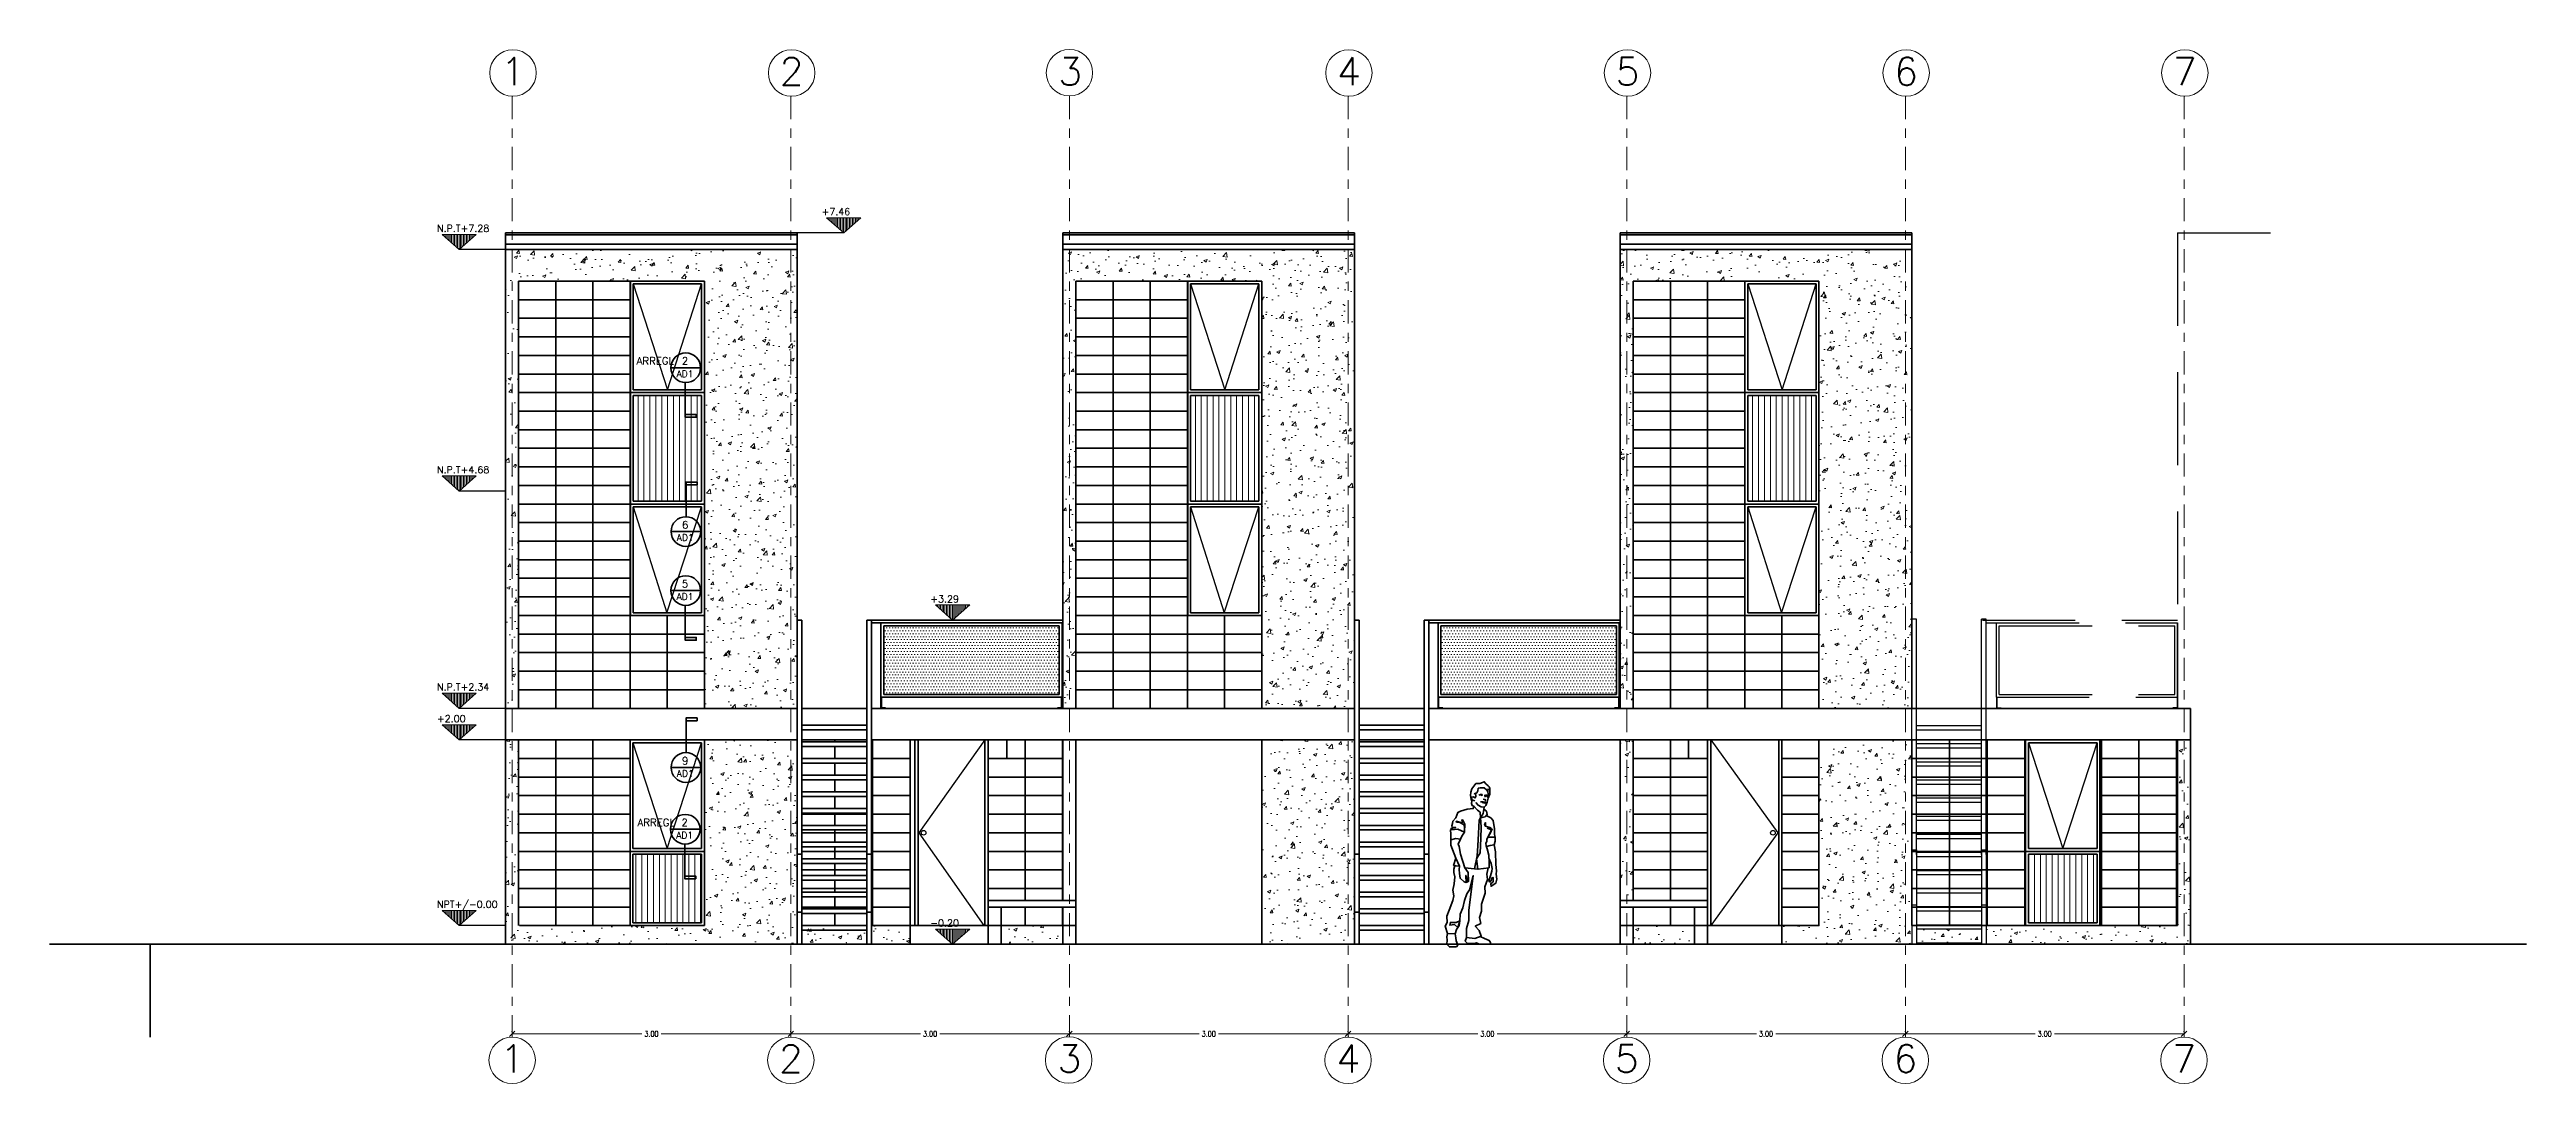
# Model space of a CAD drawing. Header units: metres. Extents: x -89 to 15, y -108 to -10.
# Drawn here: x -38.33 to -11.66, y -108.28 to -97.15 of the extents above; entities that cross this region are included whole.
import ezdxf
from ezdxf.enums import TextEntityAlignment as Align

# ---------------------------------------------------------------- set-up
doc = ezdxf.new("R2010")
doc.units = ezdxf.units.M
doc.header["$LTSCALE"] = 5
doc.header["$MEASUREMENT"] = 0
doc.linetypes.add('CENTER', pattern=[2, 1.25, -0.25, 0.25, -0.25])
doc.linetypes.add('HIDDEN', pattern=[0.375, 0.25, -0.125])
doc.layers.get('0').update_dxf_attribs({"color": 30})
for name, color, linetype, lineweight in [('A-ANNO-DIMS', 3, 'Continuous', 18), ('A-ANNO-SYMB', 3, 'Continuous', 18), ('A-ANNO-TEXT', 3, 'Continuous', 18), ('A-ELEV-MBE1', 7, 'Continuous', 35), ('A-ELEV-MBE2', 4, 'Continuous', 25), ('A-ELEV-PATT', 8, 'Continuous', 18), ('A-SECT-MCUT', 7, 'Continuous', 35)]:
    doc.layers.add(name, color=color, linetype=linetype, lineweight=lineweight)
doc.styles.add('E-ROMANS', font='romans.shx', dxfattribs={"width": 0.8})
doc.dimstyles.new('E-0050_TICK_12', dxfattribs={"dimscale": 0.001, "dimtxt": 60, "dimasz": 60, "dimexe": 30, "dimexo": 20, "dimgap": 30, "dimtad": 0, "dimzin": 0, "dimdsep": 46, "dimtxsty": 'E-ROMANS', "dimblk": 'OBLIQUE', "dimcen": 30, "dimclrd": 256, "dimclre": 256, "dimclrt": 256, "dimadec": 0, "dimazin": 0, "dimtfac": 1, "dimtmove": 1, "dimatfit": 3, "dimldrblk": 'OPEN90', "dimfxl": 1, "dimtfill": 1, "dimtolj": 1, "dimtzin": 0, "dimlwd": -1, "dimarcsym": 0})
pattern_1 = [(50, (0, 0), (0.3643693, -0.0318782), [0.0381, -0.4191]), (355, (0, 0), (-0.0704857, 0.3821133), [0.03048, -0.33528]), (100.451, (0.03036, -0.00266), (0.293885, 0.3502334), [0.03238, -0.35618]), (46.1842, (0, 0.1016), (0.542158, -0.0840847), [0.05715, -0.62865]), (96.6356, (0.0452, 0.0946), (0.4748085, 0.494851), [0.04857, -0.53427]), (351.184, (0, 0.1016), (0.4748092, 0.4948502), [0.04572, -0.50292]), (21, (0.0508, 0.0762), (0.30322976, -0.204531), [0.0381, -0.4191]), (326, (0.0508, 0.0762), (0.123604, 0.3683759), [0.03048, -0.33528]), (71.4514, (0.07607, 0.05916), (0.426833, 0.1638457), [0.03238, -0.35618]), (37.5, (0, 0), (0.0061772, 0.16911008), [0, -0.331216, 0, -0.34036, 0, -0.33655]), (7.5, (0, 0), (0.13363933, 0.20036115), [0, -0.194056, 0, -0.323596, 0, -0.12827]), (327.5, (-0.11328, 0), (0.27118119, -0.01145749), [0, -0.127, 0, -0.39624, 0, -0.52578]), (317.5, (-0.16408, 0), (0.29625836, 0.050853), [0, -0.1651, 0, -0.263144, 0, -0.37338])]

msp = doc.modelspace()

# ---------------------------------------------------------------- texts
at = {"layer": 'A-ANNO-TEXT', "style": 'E-ROMANS'}
for s, height, p in [('1', 0.3, (-33.465, -97.536)), ('2', 0.3, (-30.465, -97.536)), ('3', 0.3, (-27.465, -97.536)), ('4', 0.3, (-24.465, -97.536)), ('5', 0.3, (-21.465, -97.536)), ('6', 0.3, (-18.465, -97.536)), ('7', 0.3, (-15.465, -97.536)), ('+7.46', 0.075, (-30.014, -98.934)), ('N.P.T+7.28', 0.075, (-34.154, -99.114)), ('N.P.T+4.68', 0.075, (-34.154, -101.714)), ('+3.29', 0.075, (-28.843, -103.104)), ('N.P.T+2.34', 0.075, (-34.154, -104.054)), ('+2.00', 0.075, (-34.154, -104.394)), ('NPT+/-0.00', 0.075, (-34.154, -106.394)), ('-0.20', 0.075, (-28.843, -106.594)), ('1', 0.3, (-33.473, -108.167)), ('2', 0.3, (-30.473, -108.167)), ('3', 0.3, (-27.473, -108.167)), ('4', 0.3, (-24.473, -108.167)), ('5', 0.3, (-21.473, -108.167)), ('6', 0.3, (-18.473, -108.167)), ('7', 0.3, (-15.473, -108.167))]:
    msp.add_text(s, height=height, dxfattribs=at).set_placement(p)
for s, height, p in [('ARREGL', 0.08, (-31.804, -100.504)), ('2', 0.08, (-31.484, -100.504)), ('AD1', 0.072, (-31.484, -100.642)), ('AD1', 0.072, (-31.482, -102.406)), ('6', 0.08, (-31.482, -102.269)), ('5', 0.08, (-31.484, -102.904)), ('AD1', 0.072, (-31.484, -103.042)), ('9', 0.08, (-31.482, -104.809)), ('AD1', 0.072, (-31.482, -104.946)), ('ARREGL', 0.08, (-31.794, -105.474)), ('AD1', 0.072, (-31.488, -105.612)), ('2', 0.08, (-31.488, -105.474))]:
    msp.add_text(s, height=height, dxfattribs=at).set_placement(p, align=Align.MIDDLE_CENTER)

# ---------------------------------------------------------------- blocks, each defined once
blk = doc.blocks.new('_Oblique')
at = {"color": 0, "linetype": 'ByBlock', "lineweight": -2}
blk.add_line((-0.5, -0.5), (0.5, 0.5), dxfattribs=at)
blk = doc.blocks.new('*D145')
at = {"layer": 'A-ANNO-DIMS', "lineweight": -2, "transparency": 16777216}
for p, q in [((-33.345, -107.73), (-33.345, -107.72)), ((-30.345, -107.73), (-30.345, -107.72))]:
    blk.add_line(p, q, dxfattribs=at)
at = {"layer": 'A-ANNO-DIMS', "transparency": 16777216}
for p, q in [((-33.345, -107.75), (-31.948, -107.75)), ((-30.345, -107.75), (-31.741, -107.75))]:
    blk.add_line(p, q, dxfattribs=at)
at = {"layer": 'A-ANNO-DIMS', "transparency": 16777216, "xscale": 0.06, "yscale": 0.06, "zscale": 0.06, "rotation": 180}
blk.add_blockref('_Oblique', (-33.345, -107.75), dxfattribs=at)
at = {"layer": 'A-ANNO-DIMS', "transparency": 16777216, "xscale": 0.06, "yscale": 0.06, "zscale": 0.06}
blk.add_blockref('_Oblique', (-30.345, -107.75), dxfattribs=at)
at = {"layer": 'A-ANNO-DIMS', "transparency": 16777216, "insert": (-31.845, -107.75), "char_height": 0.06, "attachment_point": 5, "style": 'E-ROMANS', "bg_fill": 3, "box_fill_scale": 1.25, "bg_fill_color": 256, "bg_fill_true_color": 13158600, "bg_fill_transparency": 0}
blk.add_mtext('\\A1;3.00', dxfattribs=at)
blk = doc.blocks.new('_Open90')
at = {"color": 0, "linetype": 'ByBlock', "lineweight": -2}
for p, q in [((0, 0), (-1, 0)), ((-0.5, 0.5), (0, 0)), ((0, 0), (-0.5, -0.5))]:
    blk.add_line(p, q, dxfattribs=at)
blk = doc.blocks.new('*D146')
at = {"layer": 'A-ANNO-DIMS', "lineweight": -2, "transparency": 16777216}
for p, q in [((-30.345, -107.73), (-30.345, -107.72)), ((-27.345, -107.73), (-27.345, -107.72))]:
    blk.add_line(p, q, dxfattribs=at)
at = {"layer": 'A-ANNO-DIMS', "transparency": 16777216}
for p, q in [((-30.345, -107.75), (-28.948, -107.75)), ((-27.345, -107.75), (-28.741, -107.75))]:
    blk.add_line(p, q, dxfattribs=at)
at = {"layer": 'A-ANNO-DIMS', "transparency": 16777216, "xscale": 0.06, "yscale": 0.06, "zscale": 0.06, "rotation": 180}
blk.add_blockref('_Oblique', (-30.345, -107.75), dxfattribs=at)
at = {"layer": 'A-ANNO-DIMS', "transparency": 16777216, "xscale": 0.06, "yscale": 0.06, "zscale": 0.06}
blk.add_blockref('_Oblique', (-27.345, -107.75), dxfattribs=at)
at = {"layer": 'A-ANNO-DIMS', "transparency": 16777216, "insert": (-28.845, -107.75), "char_height": 0.06, "attachment_point": 5, "style": 'E-ROMANS', "bg_fill": 3, "box_fill_scale": 1.25, "bg_fill_color": 256, "bg_fill_true_color": 13158600, "bg_fill_transparency": 0}
blk.add_mtext('\\A1;3.00', dxfattribs=at)
blk = doc.blocks.new('*D147')
at = {"layer": 'A-ANNO-DIMS', "lineweight": -2, "transparency": 16777216}
for p, q in [((-27.345, -107.73), (-27.345, -107.72)), ((-24.345, -107.73), (-24.345, -107.72))]:
    blk.add_line(p, q, dxfattribs=at)
at = {"layer": 'A-ANNO-DIMS', "transparency": 16777216}
for p, q in [((-27.345, -107.75), (-25.948, -107.75)), ((-24.345, -107.75), (-25.741, -107.75))]:
    blk.add_line(p, q, dxfattribs=at)
at = {"layer": 'A-ANNO-DIMS', "transparency": 16777216, "xscale": 0.06, "yscale": 0.06, "zscale": 0.06, "rotation": 180}
blk.add_blockref('_Oblique', (-27.345, -107.75), dxfattribs=at)
at = {"layer": 'A-ANNO-DIMS', "transparency": 16777216, "xscale": 0.06, "yscale": 0.06, "zscale": 0.06}
blk.add_blockref('_Oblique', (-24.345, -107.75), dxfattribs=at)
at = {"layer": 'A-ANNO-DIMS', "transparency": 16777216, "insert": (-25.845, -107.75), "char_height": 0.06, "attachment_point": 5, "style": 'E-ROMANS', "bg_fill": 3, "box_fill_scale": 1.25, "bg_fill_color": 256, "bg_fill_true_color": 13158600, "bg_fill_transparency": 0}
blk.add_mtext('\\A1;3.00', dxfattribs=at)
blk = doc.blocks.new('*D148')
at = {"layer": 'A-ANNO-DIMS', "lineweight": -2, "transparency": 16777216}
for p, q in [((-21.345, -107.73), (-21.345, -107.72)), ((-24.345, -107.77), (-24.345, -107.78))]:
    blk.add_line(p, q, dxfattribs=at)
at = {"layer": 'A-ANNO-DIMS', "transparency": 16777216}
for p, q in [((-24.345, -107.75), (-22.948, -107.75)), ((-21.345, -107.75), (-22.741, -107.75))]:
    blk.add_line(p, q, dxfattribs=at)
at = {"layer": 'A-ANNO-DIMS', "transparency": 16777216, "xscale": 0.06, "yscale": 0.06, "zscale": 0.06, "rotation": 180}
blk.add_blockref('_Oblique', (-24.345, -107.75), dxfattribs=at)
at = {"layer": 'A-ANNO-DIMS', "transparency": 16777216, "xscale": 0.06, "yscale": 0.06, "zscale": 0.06}
blk.add_blockref('_Oblique', (-21.345, -107.75), dxfattribs=at)
at = {"layer": 'A-ANNO-DIMS', "transparency": 16777216, "insert": (-22.845, -107.75), "char_height": 0.06, "attachment_point": 5, "style": 'E-ROMANS', "bg_fill": 3, "box_fill_scale": 1.25, "bg_fill_color": 256, "bg_fill_true_color": 13158600, "bg_fill_transparency": 0}
blk.add_mtext('\\A1;3.00', dxfattribs=at)
blk = doc.blocks.new('*D149')
at = {"layer": 'A-ANNO-DIMS', "lineweight": -2, "transparency": 16777216}
for p, q in [((-21.345, -107.73), (-21.345, -107.72)), ((-18.345, -107.73), (-18.345, -107.72))]:
    blk.add_line(p, q, dxfattribs=at)
at = {"layer": 'A-ANNO-DIMS', "transparency": 16777216}
for p, q in [((-21.345, -107.75), (-19.948, -107.75)), ((-18.345, -107.75), (-19.741, -107.75))]:
    blk.add_line(p, q, dxfattribs=at)
at = {"layer": 'A-ANNO-DIMS', "transparency": 16777216, "xscale": 0.06, "yscale": 0.06, "zscale": 0.06, "rotation": 180}
blk.add_blockref('_Oblique', (-21.345, -107.75), dxfattribs=at)
at = {"layer": 'A-ANNO-DIMS', "transparency": 16777216, "xscale": 0.06, "yscale": 0.06, "zscale": 0.06}
blk.add_blockref('_Oblique', (-18.345, -107.75), dxfattribs=at)
at = {"layer": 'A-ANNO-DIMS', "transparency": 16777216, "insert": (-19.845, -107.75), "char_height": 0.06, "attachment_point": 5, "style": 'E-ROMANS', "bg_fill": 3, "box_fill_scale": 1.25, "bg_fill_color": 256, "bg_fill_true_color": 13158600, "bg_fill_transparency": 0}
blk.add_mtext('\\A1;3.00', dxfattribs=at)
blk = doc.blocks.new('*D150')
at = {"layer": 'A-ANNO-DIMS', "lineweight": -2, "transparency": 16777216}
for p, q in [((-18.345, -107.73), (-18.345, -107.72)), ((-15.345, -107.73), (-15.345, -107.72))]:
    blk.add_line(p, q, dxfattribs=at)
at = {"layer": 'A-ANNO-DIMS', "transparency": 16777216}
for p, q in [((-18.345, -107.75), (-16.948, -107.75)), ((-15.345, -107.75), (-16.741, -107.75))]:
    blk.add_line(p, q, dxfattribs=at)
at = {"layer": 'A-ANNO-DIMS', "transparency": 16777216, "xscale": 0.06, "yscale": 0.06, "zscale": 0.06, "rotation": 180}
blk.add_blockref('_Oblique', (-18.345, -107.75), dxfattribs=at)
at = {"layer": 'A-ANNO-DIMS', "transparency": 16777216, "xscale": 0.06, "yscale": 0.06, "zscale": 0.06}
blk.add_blockref('_Oblique', (-15.345, -107.75), dxfattribs=at)
at = {"layer": 'A-ANNO-DIMS', "transparency": 16777216, "insert": (-16.845, -107.75), "char_height": 0.06, "attachment_point": 5, "style": 'E-ROMANS', "bg_fill": 3, "box_fill_scale": 1.25, "bg_fill_color": 256, "bg_fill_true_color": 13158600, "bg_fill_transparency": 0}
blk.add_mtext('\\A1;3.00', dxfattribs=at)

# ---------------------------------------------------------------- hatches: boundary and pattern name
at = {"layer": 'A-ELEV-PATT'}
h = msp.add_hatch(dxfattribs=at)
h.set_pattern_fill('ANSI31', color=256, scale=0.005, angle=225, style=0)
h.set_pattern_definition([(270, (170.568959, -230.969892), (0.015875, -4e-17), [])])
h.paths.add_polyline_path([(-34.098, -99.143), (-33.914, -99.305), (-33.73, -99.143)])
h = msp.add_hatch(dxfattribs=at)
h.set_pattern_fill('ANSI31', color=256, scale=0.005, angle=225, style=0)
h.set_pattern_definition([(270, (174.708959, -230.789892), (0.015875, -4e-17), [])])
h.paths.add_polyline_path([(-29.958, -98.963), (-29.774, -99.125), (-29.59, -98.963)])
h = msp.add_hatch(dxfattribs=at)
h.set_pattern_fill('AR-CONC', color=256, scale=0.002, style=0)
h.set_pattern_definition(pattern_1)
h.paths.add_polyline_path([(-30.275, -99.305), (-33.415, -99.305), (-33.415, -104.245), (-33.275, -104.245), (-33.275, -104.045), (-33.275, -103.845), (-33.275, -103.645), (-33.275, -103.445), (-33.275, -103.245), (-33.275, -103.045), (-33.275, -102.845), (-33.275, -102.645), (-33.275, -102.445), (-33.275, -102.245), (-33.275, -102.045), (-33.275, -101.845), (-33.275, -101.645), (-33.275, -101.445), (-33.275, -101.245), (-33.275, -101.045), (-33.275, -100.845), (-33.275, -100.645), (-33.275, -100.445), (-33.275, -100.245), (-33.275, -100.045), (-33.275, -99.845), (-33.275, -99.645), (-32.875, -99.645), (-32.475, -99.645), (-32.075, -99.645), (-31.275, -99.645), (-31.275, -104.245), (-30.275, -104.245), (-30.275, -103.295)])
h = msp.add_hatch(dxfattribs=at)
h.set_pattern_fill('AR-CONC', color=256, scale=0.002, style=0)
h.set_pattern_definition(pattern_1)
h.paths.add_polyline_path([(-25.275, -102.095), (-25.275, -103.245), (-25.275, -103.445), (-25.275, -103.645), (-25.275, -103.845), (-25.275, -104.045), (-25.275, -104.245), (-24.275, -104.245), (-24.275, -103.295), (-24.275, -99.305), (-27.415, -99.305), (-27.415, -104.245), (-27.275, -104.245), (-27.275, -104.045), (-27.275, -103.845), (-27.275, -103.645), (-27.275, -103.445), (-27.275, -103.245), (-27.275, -103.045), (-27.275, -102.845), (-27.275, -99.645), (-26.875, -99.645), (-26.475, -99.645), (-26.075, -99.645), (-25.775, -99.645), (-25.275, -99.645), (-25.275, -100.795)])
h = msp.add_hatch(dxfattribs=at)
h.set_pattern_fill('AR-CONC', color=256, scale=0.002, style=0)
h.set_pattern_definition(pattern_1)
h.paths.add_polyline_path([(-19.275, -102.095), (-19.275, -103.245), (-19.275, -103.445), (-19.275, -103.645), (-19.275, -103.845), (-19.275, -104.045), (-19.275, -104.245), (-18.275, -104.245), (-18.275, -99.305), (-21.415, -99.305), (-21.415, -104.245), (-21.275, -104.245), (-21.275, -104.045), (-21.275, -103.845), (-21.275, -103.645), (-21.275, -103.445), (-21.275, -103.245), (-21.275, -103.045), (-21.275, -102.845), (-21.275, -99.645), (-19.275, -99.645), (-19.275, -100.795)])
h = msp.add_hatch(dxfattribs=at)
h.set_pattern_fill('ANSI31', color=256, scale=0.02, angle=45, style=0)
h.set_pattern_definition([(90, (-0.239126, 29.27455), (-0.0635, 7e-18), [])])
h.paths.add_polyline_path([(-31.305, -100.875), (-31.745, -100.875), (-32.042, -100.875), (-32.042, -102.015), (-31.745, -102.015), (-31.305, -102.015)])
h = msp.add_hatch(dxfattribs=at)
h.set_pattern_fill('ANSI31', color=256, scale=0.02, angle=45, style=0)
h.set_pattern_definition([(90, (5.760874, 29.27455), (-0.0635, 7e-18), [])])
h.paths.add_polyline_path([(-25.305, -100.875), (-25.745, -100.875), (-26.042, -100.875), (-26.042, -102.015), (-25.745, -102.015), (-25.305, -102.015)])
h = msp.add_hatch(dxfattribs=at)
h.set_pattern_fill('ANSI31', color=256, scale=0.02, angle=45, style=0)
h.set_pattern_definition([(90, (11.760874, 29.27455), (-0.0635, 7e-18), [])])
h.paths.add_polyline_path([(-19.305, -100.875), (-19.745, -100.875), (-20.042, -100.875), (-20.042, -102.015), (-19.745, -102.015), (-19.305, -102.015)])
h = msp.add_hatch(dxfattribs=at)
h.set_pattern_fill('ANSI31', color=256, scale=0.005, angle=225, style=0)
h.set_pattern_definition([(270, (170.568959, -233.569892), (0.015875, -4e-17), [])])
h.paths.add_polyline_path([(-34.098, -101.743), (-33.914, -101.905), (-33.73, -101.743)])
h = msp.add_hatch(dxfattribs=at)
h.set_pattern_fill('ANSI31', color=256, scale=0.005, angle=225, style=0)
h.set_pattern_definition([(270, (175.880308, -234.959892), (0.015875, -4e-17), [])])
h.paths.add_polyline_path([(-28.787, -103.133), (-28.603, -103.295), (-28.419, -103.133)])
h = msp.add_hatch(dxfattribs=at)
h.set_pattern_fill('DOTS', color=256, scale=0.02, style=0)
h.set_pattern_definition([(0, (11.19992, 6e-14), (0.015875, 0.03175), [0, -0.03175])])
h.paths.add_polyline_path([(-29.345, -103.355), (-29.345, -104.095), (-27.455, -104.095), (-27.455, -103.355)])
h = msp.add_hatch(dxfattribs=at)
h.set_pattern_fill('DOTS', color=256, scale=0.02, style=0)
h.set_pattern_definition([(0, (17.19992, 1e-13), (0.015875, 0.03175), [0, -0.03175])])
h.paths.add_polyline_path([(-23.345, -103.355), (-23.345, -104.095), (-21.455, -104.095), (-21.455, -103.355)])
h = msp.add_hatch(dxfattribs=at)
h.set_pattern_fill('ANSI31', color=256, scale=0.005, angle=225, style=0)
h.set_pattern_definition([(270, (170.568959, -235.909892), (0.015875, -4e-17), [])])
h.paths.add_polyline_path([(-34.098, -104.083), (-33.914, -104.245), (-33.73, -104.083)])
h = msp.add_hatch(dxfattribs=at)
h.set_pattern_fill('ANSI31', color=256, scale=0.005, angle=225, style=0)
h.set_pattern_definition([(270, (170.568959, -236.249892), (0.015875, -4e-17), [])])
h.paths.add_polyline_path([(-34.098, -104.423), (-33.914, -104.585), (-33.73, -104.423)])
h = msp.add_hatch(dxfattribs=at)
h.set_pattern_fill('AR-CONC', color=256, scale=0.002, style=0)
h.set_pattern_definition(pattern_1)
h.paths.add_polyline_path([(-31.275, -105.785), (-31.275, -106.585), (-33.265, -106.585), (-33.275, -106.585), (-33.275, -106.385), (-33.275, -106.185), (-33.275, -105.985), (-33.275, -105.785), (-33.275, -105.585), (-33.275, -105.385), (-33.275, -105.185), (-33.275, -104.985), (-33.275, -104.785), (-33.275, -104.585), (-33.415, -104.585), (-33.415, -106.475), (-33.415, -106.785), (-33.414, -106.785), (-30.275, -106.785), (-30.275, -104.585), (-31.275, -104.585)])
h = msp.add_hatch(dxfattribs=at)
h.set_pattern_fill('AR-CONC', color=256, scale=0.002, style=0)
h.set_pattern_definition([(50, (-0.01, 0), (0.3643693, -0.0318782), [0.0381, -0.4191]), (355, (-0.01, 0), (-0.0704857, 0.3821133), [0.03048, -0.33528]), (100.451, (0.02036, -0.00266), (0.293885, 0.3502334), [0.03238, -0.35618]), (46.1842, (-0.01, 0.1016), (0.542158, -0.0840847), [0.05715, -0.62865]), (96.6356, (0.0352, 0.0946), (0.4748085, 0.494851), [0.04857, -0.53427]), (351.184, (-0.01, 0.1016), (0.4748092, 0.4948502), [0.04572, -0.50292]), (21, (0.0408, 0.0762), (0.3032298, -0.204531), [0.0381, -0.4191]), (326, (0.0408, 0.0762), (0.123604, 0.3683759), [0.03048, -0.33528]), (71.4514, (0.06607, 0.05916), (0.426833, 0.1638457), [0.03238, -0.35618]), (37.5, (-0.01, 0), (0.0061772, 0.16911008), [0, -0.331216, 0, -0.34036, 0, -0.33655]), (7.5, (-0.01, 0), (0.13363933, 0.20036115), [0, -0.194056, 0, -0.323596, 0, -0.12827]), (327.5, (-0.12328, 0), (0.27118119, -0.01145749), [0, -0.127, 0, -0.39624, 0, -0.52578]), (317.5, (-0.17408, 0), (0.29625836, 0.050853), [0, -0.1651, 0, -0.263144, 0, -0.37338])])
h.paths.add_polyline_path([(-24.275, -104.585), (-25.275, -104.585), (-25.275, -106.785), (-24.275, -106.785)])
h = msp.add_hatch(dxfattribs=at)
h.set_pattern_fill('AR-CONC', color=256, scale=0.002, style=0)
h.set_pattern_definition(pattern_1)
h.paths.add_polyline_path([(-21.415, -106.315), (-21.275, -106.315), (-21.275, -106.185), (-21.275, -105.985), (-21.275, -105.785), (-21.275, -105.585), (-21.275, -105.385), (-21.275, -105.185), (-21.275, -104.985), (-21.275, -104.785), (-21.275, -104.585), (-21.415, -104.585), (-21.415, -105.087)])
h.paths.add_polyline_path([(-18.275, -105.77), (-18.275, -104.585), (-19.275, -104.585), (-19.275, -104.785), (-19.275, -104.985), (-19.275, -105.185), (-19.275, -105.385), (-19.275, -105.585), (-19.275, -105.785), (-19.275, -105.985), (-19.275, -106.185), (-19.275, -106.385), (-19.275, -106.585), (-19.675, -106.585), (-19.675, -106.785), (-18.275, -106.785)])
h = msp.add_hatch(dxfattribs=at)
h.set_pattern_fill('AR-CONC', color=256, scale=0.002, style=0)
h.set_pattern_definition(pattern_1)
h.paths.add_polyline_path([(-18.225, -106.62), (-18.225, -106.77), (-17.525, -106.77), (-17.525, -106.62)])
h.paths.add_polyline_path([(-17.475, -106.585), (-17.475, -106.785), (-15.275, -106.785), (-15.275, -104.585), (-15.415, -104.585), (-15.415, -106.585)])
h = msp.add_hatch(dxfattribs=at)
h.set_pattern_fill('ANSI31', color=256, scale=0.02, angle=45, style=0)
h.set_pattern_definition([(90, (-0.01, 0), (-0.0635, 7e-18), [])])
h.paths.add_polyline_path([(-31.305, -105.815), (-32.045, -105.815), (-32.045, -106.555), (-31.305, -106.555)])
h = msp.add_hatch(dxfattribs=at)
h.set_pattern_fill('ANSI31', color=256, scale=0.02, angle=45, style=0)
h.set_pattern_definition([(90, (0, 0), (-0.0635, 7e-18), [])])
h.paths.add_polyline_path([(-17.02, -105.815), (-17.02, -106.555), (-16.28, -106.555), (-16.28, -105.815)])
h = msp.add_hatch(dxfattribs=at)
h.set_pattern_fill('AR-CONC', color=256, scale=0.002, style=0)
h.set_pattern_definition(pattern_1)
h.paths.add_polyline_path([(-20.605, -106.585), (-20.865, -106.585), (-21.265, -106.585), (-21.265, -106.385), (-21.275, -106.385), (-21.275, -106.585), (-21.275, -106.785), (-20.605, -106.785)])
h = msp.add_hatch(dxfattribs=at)
h.set_pattern_fill('ANSI31', color=256, scale=0.005, angle=225, style=0)
h.set_pattern_definition([(270, (170.568959, -238.249892), (0.015875, -4e-17), [])])
h.paths.add_polyline_path([(-34.098, -106.423), (-33.914, -106.585), (-33.73, -106.423)])
h = msp.add_hatch(dxfattribs=at)
h.set_pattern_fill('AR-CONC', color=256, scale=0.002, style=0)
h.set_pattern_definition(pattern_1)
h.paths.add_polyline_path([(-29.525, -106.62), (-30.225, -106.62), (-30.225, -106.77), (-29.525, -106.77)])
h.paths.add_polyline_path([(-29.06, -106.585), (-29.465, -106.585), (-29.475, -106.585), (-29.475, -106.785), (-29.06, -106.785)])
h.paths.add_polyline_path([(-27.415, -106.585), (-28.08, -106.585), (-28.08, -106.785), (-27.415, -106.785)])
h = msp.add_hatch(dxfattribs=at)
h.set_pattern_fill('ANSI31', color=256, scale=0.005, angle=225, style=0)
h.set_pattern_definition([(270, (175.880308, -238.449892), (0.015875, -4e-17), [])])
h.paths.add_polyline_path([(-28.787, -106.623), (-28.603, -106.785), (-28.419, -106.623)])

# ---------------------------------------------------------------- linework, layer by layer
at = {"layer": 'A-ANNO-SYMB', "linetype": 'CENTER', "ltscale": 0.04}
for p, q in [((-33.345, -97.65), (-33.345, -107.785)), ((-30.345, -97.65), (-30.345, -107.785)), ((-27.345, -97.65), (-27.345, -107.785)), ((-24.345, -97.65), (-24.345, -107.785)), ((-21.345, -97.65), (-21.345, -107.785)), ((-18.345, -97.65), (-18.345, -107.785)), ((-15.345, -97.65), (-15.345, -107.785))]:
    msp.add_line(p, q, dxfattribs=at)
at = {"layer": 'A-ANNO-SYMB'}
for points in [[(-33.915, -99.305), (-34.099, -99.142), (-33.731, -99.142)], [(-29.775, -99.125), (-29.959, -98.962), (-29.591, -98.962)], [(-33.915, -101.905), (-34.099, -101.742), (-33.731, -101.742)], [(-28.603, -103.295), (-28.787, -103.132), (-28.419, -103.132)], [(-33.915, -104.245), (-34.099, -104.082), (-33.731, -104.082)], [(-33.915, -104.585), (-34.099, -104.422), (-33.731, -104.422)], [(-33.915, -106.585), (-34.099, -106.422), (-33.731, -106.422)], [(-28.603, -106.785), (-28.787, -106.622), (-28.419, -106.622)]]:
    msp.add_lwpolyline(points, close=True, dxfattribs=at)
for centre in [(-33.336, -97.403), (-30.336, -97.403), (-27.345, -97.4), (-24.336, -97.403), (-21.336, -97.403), (-18.336, -97.403), (-15.336, -97.403), (-33.345, -108.035), (-30.345, -108.035), (-27.353, -108.032), (-24.345, -108.035), (-21.345, -108.035), (-18.345, -108.035), (-15.345, -108.035)]:
    msp.add_circle(centre, 0.25, dxfattribs=at)
at = {"layer": 'A-ELEV-MBE1'}
for p, q in [((-33.415, -99.125), (-30.275, -99.125)), ((-33.415, -99.305), (-33.415, -99.125)), ((-33.415, -99.145), (-30.275, -99.145)), ((-30.275, -99.125), (-30.275, -99.305)), ((-27.415, -99.125), (-24.275, -99.125)), ((-27.415, -99.305), (-27.415, -99.125)), ((-27.415, -99.145), (-24.275, -99.145)), ((-24.275, -99.125), (-24.275, -99.305)), ((-21.415, -99.125), (-18.275, -99.125)), ((-21.415, -99.305), (-21.415, -99.125)), ((-21.415, -99.145), (-18.275, -99.145)), ((-18.275, -99.125), (-18.275, -99.305)), ((-33.415, -99.245), (-30.275, -99.245)), ((-27.415, -99.245), (-24.275, -99.245)), ((-21.415, -99.245), (-18.275, -99.245)), ((-33.275, -99.645), (-33.275, -104.245)), ((-33.275, -99.645), (-31.275, -99.645)), ((-32.072, -100.795), (-32.072, -99.645)), ((-32.072, -99.645), (-31.775, -99.645)), ((-32.042, -100.815), (-32.042, -99.675)), ((-32.042, -99.675), (-31.305, -99.675)), ((-31.305, -100.815), (-31.305, -99.675)), ((-31.275, -100.795), (-31.275, -99.645)), ((-31.275, -99.645), (-31.275, -104.245)), ((-27.275, -99.645), (-27.275, -104.245)), ((-27.265, -99.645), (-25.275, -99.645)), ((-26.072, -100.795), (-26.072, -99.645)), ((-26.072, -99.645), (-25.775, -99.645)), ((-26.042, -99.675), (-25.305, -99.675)), ((-26.042, -100.815), (-26.042, -99.675)), ((-25.275, -99.645), (-25.775, -99.645)), ((-25.305, -100.815), (-25.305, -99.675)), ((-25.275, -99.645), (-25.275, -104.245)), ((-25.275, -100.795), (-25.275, -99.645)), ((-21.275, -99.645), (-19.275, -99.645)), ((-21.275, -99.645), (-21.275, -104.245)), ((-20.072, -100.795), (-20.072, -99.645)), ((-20.072, -99.645), (-19.775, -99.645)), ((-20.042, -99.675), (-19.305, -99.675)), ((-20.042, -100.815), (-20.042, -99.675)), ((-19.275, -99.645), (-19.775, -99.645)), ((-19.305, -99.675), (-19.745, -99.675)), ((-19.305, -100.815), (-19.305, -99.675)), ((-19.275, -99.645), (-19.275, -104.245)), ((-19.275, -100.795), (-19.275, -99.645)), ((-32.072, -102.095), (-32.072, -100.795)), ((-31.636, -100.577), (-31.316, -100.577)), ((-31.481, -101.082), (-31.481, -100.737)), ((-31.275, -102.095), (-31.275, -100.795)), ((-26.072, -102.095), (-26.072, -100.795)), ((-25.275, -102.095), (-25.275, -100.795)), ((-20.072, -102.095), (-20.072, -100.795)), ((-19.275, -102.095), (-19.275, -100.795)), ((-31.775, -100.845), (-32.072, -100.845)), ((-32.072, -100.845), (-31.775, -100.845)), ((-31.305, -100.815), (-32.042, -100.815)), ((-32.042, -102.015), (-32.042, -100.875)), ((-32.042, -100.875), (-31.745, -100.875)), ((-31.275, -100.845), (-31.775, -100.845)), ((-31.775, -100.845), (-31.275, -100.845)), ((-31.305, -100.875), (-31.745, -100.875)), ((-31.305, -102.015), (-31.305, -100.875)), ((-26.072, -100.845), (-25.775, -100.845)), ((-25.775, -100.845), (-26.072, -100.845)), ((-25.305, -100.815), (-26.042, -100.815)), ((-26.042, -100.875), (-25.745, -100.875)), ((-26.042, -102.015), (-26.042, -100.875)), ((-25.775, -100.845), (-25.275, -100.845)), ((-25.275, -100.845), (-25.775, -100.845)), ((-25.305, -100.875), (-25.745, -100.875)), ((-25.305, -102.015), (-25.305, -100.875)), ((-20.072, -100.845), (-19.775, -100.845)), ((-19.775, -100.845), (-20.072, -100.845)), ((-19.305, -100.815), (-20.042, -100.815)), ((-20.042, -100.875), (-19.745, -100.875)), ((-20.042, -102.015), (-20.042, -100.875)), ((-19.775, -100.845), (-19.275, -100.845)), ((-19.275, -100.845), (-19.775, -100.845)), ((-19.305, -100.875), (-19.745, -100.875)), ((-19.305, -102.015), (-19.305, -100.875)), ((-31.472, -101.838), (-31.472, -102.182)), ((-32.072, -102.045), (-31.775, -102.045)), ((-31.775, -102.045), (-32.072, -102.045)), ((-32.072, -103.245), (-32.072, -102.095)), ((-31.745, -102.015), (-32.042, -102.015)), ((-32.042, -102.075), (-31.305, -102.075)), ((-32.042, -103.215), (-32.042, -102.075)), ((-31.775, -102.045), (-31.275, -102.045)), ((-31.275, -102.045), (-31.775, -102.045)), ((-31.745, -102.015), (-31.305, -102.015)), ((-31.305, -103.215), (-31.305, -102.075)), ((-31.275, -103.245), (-31.275, -102.095)), ((-25.775, -102.045), (-26.072, -102.045)), ((-26.072, -102.045), (-25.775, -102.045)), ((-26.072, -103.245), (-26.072, -102.095)), ((-25.745, -102.015), (-26.042, -102.015)), ((-26.042, -103.215), (-26.042, -102.075)), ((-26.042, -102.075), (-25.305, -102.075)), ((-25.275, -102.045), (-25.775, -102.045)), ((-25.775, -102.045), (-25.275, -102.045)), ((-25.745, -102.015), (-25.305, -102.015)), ((-25.305, -103.215), (-25.305, -102.075)), ((-25.275, -103.245), (-25.275, -102.095)), ((-19.775, -102.045), (-20.072, -102.045)), ((-20.072, -102.045), (-19.775, -102.045)), ((-20.072, -103.245), (-20.072, -102.095)), ((-19.745, -102.015), (-20.042, -102.015)), ((-20.042, -103.215), (-20.042, -102.075)), ((-20.042, -102.075), (-19.305, -102.075)), ((-19.275, -102.045), (-19.775, -102.045)), ((-19.775, -102.045), (-19.275, -102.045)), ((-19.745, -102.015), (-19.305, -102.015)), ((-19.305, -103.215), (-19.305, -102.075)), ((-19.275, -103.245), (-19.275, -102.095)), ((-31.634, -102.342), (-31.314, -102.342)), ((-31.636, -102.977), (-31.316, -102.977)), ((-31.481, -103.482), (-31.481, -103.137)), ((-31.775, -103.245), (-32.072, -103.245)), ((-31.305, -103.215), (-32.042, -103.215)), ((-31.775, -103.245), (-31.275, -103.245)), ((-30.275, -105.814), (-30.275, -103.295)), ((-30.225, -103.295), (-30.275, -103.295)), ((-30.225, -105.814), (-30.225, -103.295)), ((-29.525, -105.814), (-29.525, -103.295)), ((-29.475, -103.295), (-29.525, -103.295)), ((-29.525, -103.295), (-27.425, -103.295)), ((-29.475, -105.814), (-29.475, -103.295)), ((-29.475, -103.325), (-27.425, -103.325)), ((-29.375, -104.125), (-29.375, -103.325)), ((-29.345, -104.095), (-29.345, -103.355)), ((-29.345, -103.355), (-27.455, -103.355)), ((-27.455, -104.095), (-27.455, -103.355)), ((-27.425, -104.125), (-27.425, -103.325)), ((-27.425, -104.125), (-27.425, -103.325)), ((-27.415, -104.125), (-27.415, -103.325)), ((-27.415, -104.125), (-27.415, -103.325)), ((-25.775, -103.245), (-26.072, -103.245)), ((-25.305, -103.215), (-26.042, -103.215)), ((-25.775, -103.245), (-25.275, -103.245)), ((-24.275, -105.82), (-24.275, -103.285)), ((-24.275, -105.814), (-24.275, -103.295)), ((-24.225, -103.295), (-24.275, -103.295)), ((-24.225, -105.814), (-24.225, -103.295)), ((-23.525, -105.814), (-23.525, -103.295)), ((-23.475, -103.295), (-23.525, -103.295)), ((-23.525, -103.295), (-21.425, -103.295)), ((-23.475, -105.814), (-23.475, -103.295)), ((-23.475, -103.325), (-21.425, -103.325)), ((-23.375, -104.125), (-23.375, -103.325)), ((-23.345, -104.095), (-23.345, -103.355)), ((-23.345, -103.355), (-21.455, -103.355)), ((-21.455, -104.095), (-21.455, -103.355)), ((-21.425, -104.125), (-21.425, -103.325)), ((-21.425, -104.125), (-21.425, -103.325)), ((-21.415, -104.125), (-21.415, -103.325)), ((-21.415, -104.125), (-21.415, -103.325)), ((-19.775, -103.245), (-20.072, -103.245)), ((-19.305, -103.215), (-20.042, -103.215)), ((-19.775, -103.245), (-19.275, -103.245)), ((-33.265, -104.245), (-33.415, -104.245)), ((-30.225, -104.245), (-29.525, -104.245)), ((-29.475, -104.245), (-27.415, -104.245)), ((-29.375, -104.125), (-27.425, -104.125)), ((-29.375, -104.125), (-29.375, -104.245)), ((-29.37, -104.125), (-29.37, -104.24)), ((-29.37, -104.24), (-29.325, -104.24)), ((-29.345, -104.095), (-27.455, -104.095)), ((-29.325, -104.24), (-29.325, -104.245)), ((-27.475, -104.24), (-27.475, -104.245)), ((-27.43, -104.24), (-27.475, -104.24)), ((-27.43, -104.125), (-27.43, -104.24)), ((-27.425, -104.125), (-27.425, -104.245)), ((-27.415, -104.125), (-27.415, -104.245)), ((-24.225, -104.245), (-23.525, -104.245)), ((-23.475, -104.245), (-21.415, -104.245)), ((-23.375, -104.125), (-21.425, -104.125)), ((-23.375, -104.125), (-23.375, -104.245)), ((-23.37, -104.125), (-23.37, -104.24)), ((-23.37, -104.24), (-23.325, -104.24)), ((-23.345, -104.095), (-21.455, -104.095)), ((-23.325, -104.24), (-23.325, -104.245)), ((-21.475, -104.24), (-21.475, -104.245)), ((-21.43, -104.24), (-21.475, -104.24)), ((-21.43, -104.125), (-21.43, -104.24)), ((-21.425, -104.125), (-21.425, -104.245)), ((-21.415, -104.125), (-21.415, -104.245)), ((-15.275, -104.245), (-18.275, -104.245)), ((-31.472, -104.378), (-31.472, -104.722)), ((-30.225, -104.425), (-29.525, -104.425)), ((-30.225, -104.475), (-29.525, -104.475)), ((-24.225, -104.425), (-23.525, -104.425)), ((-24.225, -104.475), (-23.525, -104.475)), ((-33.265, -104.585), (-33.415, -104.585)), ((-33.275, -104.585), (-33.275, -106.585)), ((-33.265, -104.585), (-30.275, -104.585)), ((-32.075, -105.785), (-32.075, -104.585)), ((-32.075, -104.585), (-31.275, -104.585)), ((-32.045, -105.755), (-32.045, -104.615)), ((-32.045, -104.615), (-31.305, -104.615)), ((-31.305, -105.755), (-31.305, -104.615)), ((-31.275, -105.785), (-31.275, -104.585)), ((-30.225, -104.585), (-29.87, -104.585)), ((-29.525, -104.585), (-30.225, -104.585)), ((-30.225, -104.605), (-29.525, -104.605)), ((-30.225, -104.655), (-29.525, -104.655)), ((-29.87, -104.785), (-30.225, -104.785)), ((-30.225, -104.785), (-29.87, -104.785)), ((-30.225, -104.785), (-29.525, -104.785)), ((-29.87, -104.585), (-29.525, -104.585)), ((-29.87, -104.605), (-29.87, -104.585)), ((-29.87, -104.655), (-29.87, -104.785)), ((-29.87, -104.785), (-29.87, -104.67)), ((-29.87, -104.785), (-29.525, -104.785)), ((-29.525, -104.785), (-29.87, -104.785)), ((-29.475, -104.585), (-27.416, -104.585)), ((-29.475, -104.585), (-29.465, -104.585)), ((-29.465, -104.785), (-29.475, -104.785)), ((-29.475, -104.785), (-29.465, -104.785)), ((-29.465, -104.585), (-29.465, -104.785)), ((-29.465, -104.785), (-29.465, -104.985)), ((-29.06, -106.585), (-29.06, -104.585)), ((-29.01, -104.585), (-29.01, -106.585)), ((-28.975, -104.585), (-28.975, -106.585)), ((-28.255, -106.585), (-28.255, -104.585)), ((-27.415, -104.585), (-27.415, -106.315)), ((-27.275, -104.585), (-25.275, -104.585)), ((-23.525, -104.585), (-24.225, -104.585)), ((-24.225, -104.605), (-23.525, -104.605)), ((-24.225, -104.655), (-23.525, -104.655)), ((-24.225, -104.785), (-23.525, -104.785)), ((-23.475, -104.585), (-21.415, -104.585)), ((-21.415, -104.585), (-15.275, -104.585)), ((-21.275, -106.315), (-21.275, -104.585)), ((-20.475, -104.585), (-20.475, -106.315)), ((-19.709, -104.585), (-20.44, -104.585)), ((-20.44, -106.585), (-20.44, -104.585)), ((-19.709, -104.585), (-19.709, -106.585)), ((-19.675, -104.585), (-19.675, -106.585)), ((-19.275, -104.585), (-19.275, -106.585)), ((-18.275, -104.585), (-18.275, -106.585)), ((-17.05, -104.585), (-16.75, -104.585)), ((-17.05, -106.585), (-17.05, -104.585)), ((-16.25, -104.585), (-17.05, -104.585)), ((-17.02, -104.615), (-16.28, -104.615)), ((-17.02, -105.755), (-17.02, -104.615)), ((-16.28, -104.615), (-16.72, -104.615)), ((-16.28, -105.755), (-16.28, -104.615)), ((-16.25, -105.785), (-16.25, -104.585)), ((-15.415, -106.585), (-15.415, -104.585)), ((-31.634, -104.882), (-31.314, -104.882)), ((-30.225, -104.835), (-29.525, -104.835)), ((-30.225, -104.965), (-29.525, -104.965)), ((-30.225, -105.015), (-29.525, -105.015)), ((-29.87, -104.965), (-29.87, -104.835)), ((-29.87, -104.835), (-29.87, -104.965)), ((-29.87, -105.145), (-29.87, -105.015)), ((-29.87, -105.015), (-29.87, -105.145)), ((-29.465, -104.985), (-29.475, -104.985)), ((-29.475, -104.985), (-29.465, -104.985)), ((-29.465, -104.985), (-29.465, -105.185)), ((-24.225, -104.835), (-23.525, -104.835)), ((-24.225, -104.965), (-23.525, -104.965)), ((-24.225, -105.015), (-23.525, -105.015)), ((-31.275, -105.302), (-31.275, -105.735)), ((-30.225, -105.145), (-29.525, -105.145)), ((-30.225, -105.195), (-29.525, -105.195)), ((-30.225, -105.325), (-29.525, -105.325)), ((-29.87, -105.325), (-29.87, -105.195)), ((-29.87, -105.195), (-29.87, -105.325)), ((-29.465, -105.185), (-29.475, -105.185)), ((-29.475, -105.185), (-29.465, -105.185)), ((-29.465, -105.185), (-29.465, -105.385)), ((-24.225, -105.145), (-23.525, -105.145)), ((-24.225, -105.195), (-23.525, -105.195)), ((-24.225, -105.325), (-23.525, -105.325)), ((-16.25, -105.302), (-16.25, -105.735)), ((-32.045, -105.585), (-32.045, -105.755)), ((-31.641, -105.547), (-31.321, -105.547)), ((-31.305, -105.585), (-31.305, -105.755)), ((-31.275, -105.585), (-31.275, -106.585)), ((-30.225, -105.375), (-29.525, -105.375)), ((-29.87, -105.385), (-30.225, -105.385)), ((-30.225, -105.385), (-29.87, -105.385)), ((-30.225, -105.505), (-29.525, -105.505)), ((-30.225, -105.555), (-29.525, -105.555)), ((-29.87, -105.585), (-30.225, -105.585)), ((-30.225, -105.585), (-29.87, -105.585)), ((-29.87, -105.505), (-29.87, -105.375)), ((-29.87, -105.375), (-29.87, -105.505)), ((-29.87, -105.385), (-29.525, -105.385)), ((-29.525, -105.385), (-29.87, -105.385)), ((-29.87, -105.685), (-29.87, -105.555)), ((-29.87, -105.585), (-29.87, -105.6)), ((-29.87, -105.585), (-29.525, -105.585)), ((-29.525, -105.585), (-29.87, -105.585)), ((-29.465, -105.385), (-29.475, -105.385)), ((-29.475, -105.385), (-29.465, -105.385)), ((-29.465, -105.585), (-29.475, -105.585)), ((-29.475, -105.585), (-29.465, -105.585)), ((-29.465, -105.385), (-29.465, -105.585)), ((-29.465, -105.585), (-29.465, -105.785)), ((-24.225, -105.375), (-23.525, -105.375)), ((-24.225, -105.505), (-23.525, -105.505)), ((-24.225, -105.555), (-23.525, -105.555)), ((-17.02, -105.585), (-17.02, -105.755)), ((-16.28, -105.585), (-16.28, -105.755)), ((-16.25, -105.585), (-16.25, -106.585)), ((-32.075, -105.785), (-31.275, -105.785)), ((-31.305, -105.755), (-32.045, -105.755)), ((-32.045, -105.815), (-31.305, -105.815)), ((-32.045, -105.815), (-32.045, -106.555)), ((-31.745, -105.755), (-31.305, -105.755)), ((-31.486, -106.052), (-31.486, -105.707)), ((-31.305, -105.815), (-31.305, -106.555)), ((-30.275, -105.814), (-30.225, -105.814)), ((-30.275, -105.814), (-30.275, -106.44)), ((-30.225, -105.685), (-29.525, -105.685)), ((-30.225, -105.735), (-29.525, -105.735)), ((-29.87, -105.785), (-30.225, -105.785)), ((-30.225, -105.785), (-29.87, -105.785)), ((-30.225, -105.814), (-30.225, -106.44)), ((-30.225, -105.865), (-29.525, -105.865)), ((-29.87, -105.865), (-29.87, -105.735)), ((-29.87, -105.735), (-29.87, -105.865)), ((-29.87, -105.785), (-29.525, -105.785)), ((-29.525, -105.785), (-29.87, -105.785)), ((-29.525, -105.814), (-29.525, -106.44)), ((-29.525, -105.814), (-29.475, -105.814)), ((-29.465, -105.785), (-29.475, -105.785)), ((-29.475, -105.785), (-29.465, -105.785)), ((-29.475, -105.814), (-29.475, -106.44)), ((-29.465, -105.785), (-29.465, -105.985)), ((-24.275, -105.77), (-24.275, -106.785)), ((-24.275, -105.814), (-24.225, -105.814)), ((-24.275, -105.814), (-24.275, -106.44)), ((-24.225, -105.685), (-23.525, -105.685)), ((-24.225, -105.735), (-23.525, -105.735)), ((-24.225, -105.814), (-24.225, -106.44)), ((-24.225, -105.865), (-23.525, -105.865)), ((-23.525, -105.814), (-23.525, -106.44)), ((-23.525, -105.814), (-23.475, -105.814)), ((-23.475, -105.814), (-23.475, -106.44)), ((-16.75, -105.785), (-17.05, -105.785)), ((-16.28, -105.755), (-17.02, -105.755)), ((-17.02, -105.815), (-16.28, -105.815)), ((-17.02, -105.815), (-17.02, -106.555)), ((-16.75, -105.785), (-16.25, -105.785)), ((-16.72, -105.755), (-16.28, -105.755)), ((-16.28, -105.815), (-16.28, -106.555)), ((-30.225, -105.915), (-29.525, -105.915)), ((-29.87, -105.985), (-30.225, -105.985)), ((-30.225, -105.985), (-29.87, -105.985)), ((-30.225, -106.045), (-29.525, -106.045)), ((-30.225, -106.095), (-29.525, -106.095)), ((-29.87, -105.915), (-29.87, -106.045)), ((-29.87, -105.985), (-29.525, -105.985)), ((-29.525, -105.985), (-29.87, -105.985)), ((-29.87, -106.225), (-29.87, -106.095)), ((-29.465, -105.985), (-29.475, -105.985)), ((-29.475, -105.985), (-29.465, -105.985)), ((-29.465, -105.985), (-29.465, -106.185)), ((-24.225, -105.915), (-23.525, -105.915)), ((-24.225, -106.045), (-23.525, -106.045)), ((-24.225, -106.095), (-23.525, -106.095)), ((-30.225, -106.185), (-29.525, -106.185)), ((-29.87, -106.185), (-30.225, -106.185)), ((-30.225, -106.185), (-29.87, -106.185)), ((-30.225, -106.225), (-29.525, -106.225)), ((-30.225, -106.275), (-29.525, -106.275)), ((-30.225, -106.385), (-29.87, -106.385)), ((-29.87, -106.185), (-29.525, -106.185)), ((-29.525, -106.185), (-29.87, -106.185)), ((-29.87, -106.275), (-29.87, -106.405)), ((-29.87, -106.405), (-29.87, -106.275)), ((-29.525, -106.385), (-29.87, -106.385)), ((-29.465, -106.185), (-29.475, -106.185)), ((-29.475, -106.185), (-29.465, -106.185)), ((-29.465, -106.385), (-29.475, -106.385)), ((-29.475, -106.385), (-29.465, -106.385)), ((-29.465, -106.185), (-29.465, -106.385)), ((-29.465, -106.385), (-29.465, -106.585)), ((-27.82, -106.185), (-28.22, -106.185)), ((-28.22, -106.185), (-28.22, -106.385)), ((-28.22, -106.315), (-28.22, -106.385)), ((-27.275, -106.315), (-28.22, -106.315)), ((-28.22, -106.385), (-27.275, -106.385)), ((-28.22, -106.385), (-28.22, -106.585)), ((-27.42, -106.185), (-27.82, -106.185)), ((-27.82, -106.185), (-27.82, -106.315)), ((-27.82, -106.315), (-27.82, -106.185)), ((-27.82, -106.385), (-27.82, -106.585)), ((-27.82, -106.585), (-27.82, -106.385)), ((-27.42, -106.315), (-27.42, -106.185)), ((-27.42, -106.585), (-27.42, -106.385)), ((-27.275, -106.385), (-27.275, -106.315)), ((-24.225, -106.225), (-23.525, -106.225)), ((-24.225, -106.275), (-23.525, -106.275)), ((-21.415, -106.315), (-21.415, -106.385)), ((-20.475, -106.315), (-21.415, -106.315)), ((-21.415, -106.385), (-20.475, -106.385)), ((-21.275, -106.385), (-21.275, -106.585)), ((-20.475, -106.185), (-20.875, -106.185)), ((-20.475, -106.385), (-20.475, -106.315)), ((-31.275, -106.585), (-33.265, -106.585)), ((-32.045, -106.555), (-31.305, -106.555)), ((-30.275, -106.44), (-30.275, -106.785)), ((-30.275, -106.44), (-30.225, -106.44)), ((-30.225, -106.405), (-29.525, -106.405)), ((-30.225, -106.44), (-30.225, -106.785)), ((-30.225, -106.455), (-29.525, -106.455)), ((-30.225, -106.585), (-29.525, -106.585)), ((-30.225, -106.585), (-29.525, -106.585)), ((-30.225, -106.635), (-29.525, -106.635)), ((-29.87, -106.455), (-29.87, -106.575)), ((-29.87, -106.585), (-29.87, -106.455)), ((-29.525, -106.44), (-29.525, -106.785)), ((-29.525, -106.44), (-29.475, -106.44)), ((-29.475, -106.44), (-29.475, -106.785)), ((-29.465, -106.585), (-29.475, -106.585)), ((-29.06, -106.585), (-29.06, -106.785)), ((-29.06, -106.585), (-29.06, -106.785)), ((-24.275, -106.44), (-24.275, -106.785)), ((-24.275, -106.44), (-24.225, -106.44)), ((-24.225, -106.405), (-23.525, -106.405)), ((-24.225, -106.44), (-24.225, -106.785)), ((-24.225, -106.455), (-23.525, -106.455)), ((-24.225, -106.585), (-23.525, -106.585)), ((-24.225, -106.585), (-23.525, -106.585)), ((-24.225, -106.635), (-23.525, -106.635)), ((-23.525, -106.44), (-23.525, -106.785)), ((-23.525, -106.44), (-23.475, -106.44)), ((-23.475, -106.44), (-23.475, -106.785)), ((-19.275, -106.585), (-20.475, -106.585)), ((-19.675, -106.585), (-19.675, -106.785)), ((-18.265, -106.585), (-15.415, -106.585)), ((-17.05, -106.585), (-16.24, -106.585)), ((-17.02, -106.555), (-16.28, -106.555)), ((-37.244, -106.785), (-37.244, -107.785)), ((-33.415, -106.785), (-15.266, -106.785))]:
    msp.add_line(p, q, dxfattribs=at)
at = {"layer": 'A-ELEV-MBE1', "ltscale": 0.3}
msp.add_line((-15.415, -104.125), (-15.415, -103.325), dxfattribs=at)
at = {"layer": 'A-ELEV-MBE1'}
for points in [[(-32.875, -99.845), (-32.475, -99.845), (-32.475, -99.645), (-32.875, -99.645)], [(-32.475, -99.845), (-32.075, -99.845), (-32.075, -99.645), (-32.475, -99.645)], [(-27.275, -99.845), (-26.875, -99.845), (-26.875, -99.645), (-27.275, -99.645)], [(-27.275, -99.845), (-26.875, -99.845), (-26.875, -99.645), (-27.275, -99.645)], [(-26.875, -99.845), (-26.475, -99.845), (-26.475, -99.645), (-26.875, -99.645)], [(-26.475, -99.845), (-26.075, -99.845), (-26.075, -99.645), (-26.475, -99.645)], [(-21.275, -99.845), (-20.875, -99.845), (-20.875, -99.645), (-21.275, -99.645)], [(-20.875, -99.845), (-20.475, -99.845), (-20.475, -99.645), (-20.875, -99.645)], [(-20.475, -99.845), (-20.075, -99.845), (-20.075, -99.645), (-20.475, -99.645)], [(-33.275, -100.045), (-32.875, -100.045), (-32.875, -99.845), (-33.275, -99.845)], [(-32.875, -100.045), (-32.475, -100.045), (-32.475, -99.845), (-32.875, -99.845)], [(-32.475, -100.045), (-32.075, -100.045), (-32.075, -99.845), (-32.475, -99.845)], [(-27.275, -100.045), (-26.875, -100.045), (-26.875, -99.845), (-27.275, -99.845)], [(-26.875, -100.045), (-26.475, -100.045), (-26.475, -99.845), (-26.875, -99.845)], [(-26.475, -100.045), (-26.075, -100.045), (-26.075, -99.845), (-26.475, -99.845)], [(-21.275, -100.045), (-20.875, -100.045), (-20.875, -99.845), (-21.275, -99.845)], [(-20.875, -100.045), (-20.475, -100.045), (-20.475, -99.845), (-20.875, -99.845)], [(-20.475, -100.045), (-20.075, -100.045), (-20.075, -99.845), (-20.475, -99.845)], [(-33.275, -100.245), (-32.875, -100.245), (-32.875, -100.045), (-33.275, -100.045)], [(-33.275, -100.445), (-32.875, -100.445), (-32.875, -100.245), (-33.275, -100.245)], [(-32.875, -100.245), (-32.475, -100.245), (-32.475, -100.045), (-32.875, -100.045)], [(-32.875, -100.445), (-32.475, -100.445), (-32.475, -100.245), (-32.875, -100.245)], [(-32.475, -100.245), (-32.075, -100.245), (-32.075, -100.045), (-32.475, -100.045)], [(-32.475, -100.445), (-32.075, -100.445), (-32.075, -100.245), (-32.475, -100.245)], [(-27.275, -100.245), (-26.875, -100.245), (-26.875, -100.045), (-27.275, -100.045)], [(-27.275, -100.445), (-26.875, -100.445), (-26.875, -100.245), (-27.275, -100.245)], [(-26.875, -100.245), (-26.475, -100.245), (-26.475, -100.045), (-26.875, -100.045)], [(-26.875, -100.445), (-26.475, -100.445), (-26.475, -100.245), (-26.875, -100.245)], [(-26.475, -100.245), (-26.075, -100.245), (-26.075, -100.045), (-26.475, -100.045)], [(-26.475, -100.445), (-26.075, -100.445), (-26.075, -100.245), (-26.475, -100.245)], [(-21.275, -100.245), (-20.875, -100.245), (-20.875, -100.045), (-21.275, -100.045)], [(-21.275, -100.445), (-20.875, -100.445), (-20.875, -100.245), (-21.275, -100.245)], [(-20.875, -100.245), (-20.475, -100.245), (-20.475, -100.045), (-20.875, -100.045)], [(-20.875, -100.445), (-20.475, -100.445), (-20.475, -100.245), (-20.875, -100.245)], [(-20.475, -100.245), (-20.075, -100.245), (-20.075, -100.045), (-20.475, -100.045)], [(-20.475, -100.445), (-20.075, -100.445), (-20.075, -100.245), (-20.475, -100.245)], [(-33.275, -100.645), (-32.875, -100.645), (-32.875, -100.445), (-33.275, -100.445)], [(-32.875, -100.645), (-32.475, -100.645), (-32.475, -100.445), (-32.875, -100.445)], [(-32.475, -100.645), (-32.075, -100.645), (-32.075, -100.445), (-32.475, -100.445)], [(-27.275, -100.645), (-26.875, -100.645), (-26.875, -100.445), (-27.275, -100.445)], [(-26.875, -100.645), (-26.475, -100.645), (-26.475, -100.445), (-26.875, -100.445)], [(-26.475, -100.645), (-26.075, -100.645), (-26.075, -100.445), (-26.475, -100.445)], [(-21.275, -100.645), (-20.875, -100.645), (-20.875, -100.445), (-21.275, -100.445)], [(-20.875, -100.645), (-20.475, -100.645), (-20.475, -100.445), (-20.875, -100.445)], [(-20.475, -100.645), (-20.075, -100.645), (-20.075, -100.445), (-20.475, -100.445)], [(-33.275, -100.845), (-32.875, -100.845), (-32.875, -100.645), (-33.275, -100.645)], [(-32.875, -100.845), (-32.475, -100.845), (-32.475, -100.645), (-32.875, -100.645)], [(-32.475, -100.845), (-32.075, -100.845), (-32.075, -100.645), (-32.475, -100.645)], [(-27.275, -100.845), (-26.875, -100.845), (-26.875, -100.645), (-27.275, -100.645)], [(-26.875, -100.845), (-26.475, -100.845), (-26.475, -100.645), (-26.875, -100.645)], [(-26.475, -100.845), (-26.075, -100.845), (-26.075, -100.645), (-26.475, -100.645)], [(-21.275, -100.845), (-20.875, -100.845), (-20.875, -100.645), (-21.275, -100.645)], [(-20.875, -100.845), (-20.475, -100.845), (-20.475, -100.645), (-20.875, -100.645)], [(-20.475, -100.845), (-20.075, -100.845), (-20.075, -100.645), (-20.475, -100.645)], [(-33.275, -101.045), (-32.875, -101.045), (-32.875, -100.845), (-33.275, -100.845)], [(-33.275, -101.245), (-32.875, -101.245), (-32.875, -101.045), (-33.275, -101.045)], [(-32.875, -101.045), (-32.475, -101.045), (-32.475, -100.845), (-32.875, -100.845)], [(-32.875, -101.245), (-32.475, -101.245), (-32.475, -101.045), (-32.875, -101.045)], [(-32.475, -101.045), (-32.075, -101.045), (-32.075, -100.845), (-32.475, -100.845)], [(-32.475, -101.245), (-32.075, -101.245), (-32.075, -101.045), (-32.475, -101.045)], [(-27.275, -101.045), (-26.875, -101.045), (-26.875, -100.845), (-27.275, -100.845)], [(-27.275, -101.245), (-26.875, -101.245), (-26.875, -101.045), (-27.275, -101.045)], [(-26.875, -101.045), (-26.475, -101.045), (-26.475, -100.845), (-26.875, -100.845)], [(-26.875, -101.245), (-26.475, -101.245), (-26.475, -101.045), (-26.875, -101.045)], [(-26.475, -101.045), (-26.075, -101.045), (-26.075, -100.845), (-26.475, -100.845)], [(-26.475, -101.245), (-26.075, -101.245), (-26.075, -101.045), (-26.475, -101.045)], [(-21.275, -101.045), (-20.875, -101.045), (-20.875, -100.845), (-21.275, -100.845)], [(-21.275, -101.245), (-20.875, -101.245), (-20.875, -101.045), (-21.275, -101.045)], [(-20.875, -101.045), (-20.475, -101.045), (-20.475, -100.845), (-20.875, -100.845)], [(-20.875, -101.245), (-20.475, -101.245), (-20.475, -101.045), (-20.875, -101.045)], [(-20.475, -101.045), (-20.075, -101.045), (-20.075, -100.845), (-20.475, -100.845)], [(-20.475, -101.245), (-20.075, -101.245), (-20.075, -101.045), (-20.475, -101.045)], [(-33.275, -101.445), (-32.875, -101.445), (-32.875, -101.245), (-33.275, -101.245)], [(-32.875, -101.445), (-32.475, -101.445), (-32.475, -101.245), (-32.875, -101.245)], [(-32.475, -101.445), (-32.075, -101.445), (-32.075, -101.245), (-32.475, -101.245)], [(-31.481, -101.082), (-31.363, -101.082), (-31.363, -101.111), (-31.481, -101.111)], [(-27.275, -101.445), (-26.875, -101.445), (-26.875, -101.245), (-27.275, -101.245)], [(-26.875, -101.445), (-26.475, -101.445), (-26.475, -101.245), (-26.875, -101.245)], [(-26.475, -101.445), (-26.075, -101.445), (-26.075, -101.245), (-26.475, -101.245)], [(-21.275, -101.445), (-20.875, -101.445), (-20.875, -101.245), (-21.275, -101.245)], [(-20.875, -101.445), (-20.475, -101.445), (-20.475, -101.245), (-20.875, -101.245)], [(-20.475, -101.445), (-20.075, -101.445), (-20.075, -101.245), (-20.475, -101.245)], [(-33.275, -101.645), (-32.875, -101.645), (-32.875, -101.445), (-33.275, -101.445)], [(-32.875, -101.645), (-32.475, -101.645), (-32.475, -101.445), (-32.875, -101.445)], [(-32.475, -101.645), (-32.075, -101.645), (-32.075, -101.445), (-32.475, -101.445)], [(-27.275, -101.645), (-26.875, -101.645), (-26.875, -101.445), (-27.275, -101.445)], [(-26.875, -101.645), (-26.475, -101.645), (-26.475, -101.445), (-26.875, -101.445)], [(-26.475, -101.645), (-26.075, -101.645), (-26.075, -101.445), (-26.475, -101.445)], [(-21.275, -101.645), (-20.875, -101.645), (-20.875, -101.445), (-21.275, -101.445)], [(-20.875, -101.645), (-20.475, -101.645), (-20.475, -101.445), (-20.875, -101.445)], [(-20.475, -101.645), (-20.075, -101.645), (-20.075, -101.445), (-20.475, -101.445)], [(-33.275, -101.845), (-32.875, -101.845), (-32.875, -101.645), (-33.275, -101.645)], [(-33.275, -102.045), (-32.875, -102.045), (-32.875, -101.845), (-33.275, -101.845)], [(-32.875, -101.845), (-32.475, -101.845), (-32.475, -101.645), (-32.875, -101.645)], [(-32.875, -102.045), (-32.475, -102.045), (-32.475, -101.845), (-32.875, -101.845)], [(-32.475, -101.845), (-32.075, -101.845), (-32.075, -101.645), (-32.475, -101.645)], [(-32.475, -102.045), (-32.075, -102.045), (-32.075, -101.845), (-32.475, -101.845)], [(-31.472, -101.838), (-31.354, -101.838), (-31.354, -101.808), (-31.472, -101.808)], [(-27.275, -101.845), (-26.875, -101.845), (-26.875, -101.645), (-27.275, -101.645)], [(-27.275, -102.045), (-26.875, -102.045), (-26.875, -101.845), (-27.275, -101.845)], [(-26.875, -101.845), (-26.475, -101.845), (-26.475, -101.645), (-26.875, -101.645)], [(-26.875, -102.045), (-26.475, -102.045), (-26.475, -101.845), (-26.875, -101.845)], [(-26.475, -101.845), (-26.075, -101.845), (-26.075, -101.645), (-26.475, -101.645)], [(-26.475, -102.045), (-26.075, -102.045), (-26.075, -101.845), (-26.475, -101.845)], [(-21.275, -101.845), (-20.875, -101.845), (-20.875, -101.645), (-21.275, -101.645)], [(-21.275, -102.045), (-20.875, -102.045), (-20.875, -101.845), (-21.275, -101.845)], [(-20.875, -101.845), (-20.475, -101.845), (-20.475, -101.645), (-20.875, -101.645)], [(-20.875, -102.045), (-20.475, -102.045), (-20.475, -101.845), (-20.875, -101.845)], [(-20.475, -101.845), (-20.075, -101.845), (-20.075, -101.645), (-20.475, -101.645)], [(-20.475, -102.045), (-20.075, -102.045), (-20.075, -101.845), (-20.475, -101.845)], [(-33.275, -102.245), (-32.875, -102.245), (-32.875, -102.045), (-33.275, -102.045)], [(-32.875, -102.245), (-32.475, -102.245), (-32.475, -102.045), (-32.875, -102.045)], [(-32.475, -102.245), (-32.075, -102.245), (-32.075, -102.045), (-32.475, -102.045)], [(-27.275, -102.245), (-26.875, -102.245), (-26.875, -102.045), (-27.275, -102.045)], [(-26.875, -102.245), (-26.475, -102.245), (-26.475, -102.045), (-26.875, -102.045)], [(-26.475, -102.245), (-26.075, -102.245), (-26.075, -102.045), (-26.475, -102.045)], [(-21.275, -102.245), (-20.875, -102.245), (-20.875, -102.045), (-21.275, -102.045)], [(-20.875, -102.245), (-20.475, -102.245), (-20.475, -102.045), (-20.875, -102.045)], [(-20.475, -102.245), (-20.075, -102.245), (-20.075, -102.045), (-20.475, -102.045)], [(-33.275, -102.445), (-32.875, -102.445), (-32.875, -102.245), (-33.275, -102.245)], [(-32.875, -102.445), (-32.475, -102.445), (-32.475, -102.245), (-32.875, -102.245)], [(-32.475, -102.445), (-32.075, -102.445), (-32.075, -102.245), (-32.475, -102.245)], [(-27.275, -102.445), (-26.875, -102.445), (-26.875, -102.245), (-27.275, -102.245)], [(-26.875, -102.445), (-26.475, -102.445), (-26.475, -102.245), (-26.875, -102.245)], [(-26.475, -102.445), (-26.075, -102.445), (-26.075, -102.245), (-26.475, -102.245)], [(-21.275, -102.445), (-20.875, -102.445), (-20.875, -102.245), (-21.275, -102.245)], [(-20.875, -102.445), (-20.475, -102.445), (-20.475, -102.245), (-20.875, -102.245)], [(-20.475, -102.445), (-20.075, -102.445), (-20.075, -102.245), (-20.475, -102.245)], [(-33.275, -102.645), (-32.875, -102.645), (-32.875, -102.445), (-33.275, -102.445)], [(-33.275, -102.845), (-32.875, -102.845), (-32.875, -102.645), (-33.275, -102.645)], [(-32.875, -102.645), (-32.475, -102.645), (-32.475, -102.445), (-32.875, -102.445)], [(-32.875, -102.845), (-32.475, -102.845), (-32.475, -102.645), (-32.875, -102.645)], [(-32.475, -102.645), (-32.075, -102.645), (-32.075, -102.445), (-32.475, -102.445)], [(-32.475, -102.845), (-32.075, -102.845), (-32.075, -102.645), (-32.475, -102.645)], [(-27.275, -102.645), (-26.875, -102.645), (-26.875, -102.445), (-27.275, -102.445)], [(-27.275, -102.845), (-26.875, -102.845), (-26.875, -102.645), (-27.275, -102.645)], [(-26.875, -102.645), (-26.475, -102.645), (-26.475, -102.445), (-26.875, -102.445)], [(-26.875, -102.845), (-26.475, -102.845), (-26.475, -102.645), (-26.875, -102.645)], [(-26.475, -102.645), (-26.075, -102.645), (-26.075, -102.445), (-26.475, -102.445)], [(-26.475, -102.845), (-26.075, -102.845), (-26.075, -102.645), (-26.475, -102.645)], [(-21.275, -102.645), (-20.875, -102.645), (-20.875, -102.445), (-21.275, -102.445)], [(-21.275, -102.845), (-20.875, -102.845), (-20.875, -102.645), (-21.275, -102.645)], [(-20.875, -102.645), (-20.475, -102.645), (-20.475, -102.445), (-20.875, -102.445)], [(-20.875, -102.845), (-20.475, -102.845), (-20.475, -102.645), (-20.875, -102.645)], [(-20.475, -102.645), (-20.075, -102.645), (-20.075, -102.445), (-20.475, -102.445)], [(-20.475, -102.845), (-20.075, -102.845), (-20.075, -102.645), (-20.475, -102.645)], [(-33.275, -103.045), (-32.875, -103.045), (-32.875, -102.845), (-33.275, -102.845)], [(-32.875, -103.045), (-32.475, -103.045), (-32.475, -102.845), (-32.875, -102.845)], [(-32.475, -103.045), (-32.075, -103.045), (-32.075, -102.845), (-32.475, -102.845)], [(-27.275, -103.045), (-26.875, -103.045), (-26.875, -102.845), (-27.275, -102.845)], [(-26.875, -103.045), (-26.475, -103.045), (-26.475, -102.845), (-26.875, -102.845)], [(-26.475, -103.045), (-26.075, -103.045), (-26.075, -102.845), (-26.475, -102.845)], [(-21.275, -103.045), (-20.875, -103.045), (-20.875, -102.845), (-21.275, -102.845)], [(-20.875, -103.045), (-20.475, -103.045), (-20.475, -102.845), (-20.875, -102.845)], [(-20.475, -103.045), (-20.075, -103.045), (-20.075, -102.845), (-20.475, -102.845)], [(-33.275, -103.245), (-32.875, -103.245), (-32.875, -103.045), (-33.275, -103.045)], [(-32.875, -103.245), (-32.475, -103.245), (-32.475, -103.045), (-32.875, -103.045)], [(-32.475, -103.245), (-32.075, -103.245), (-32.075, -103.045), (-32.475, -103.045)], [(-27.275, -103.245), (-26.875, -103.245), (-26.875, -103.045), (-27.275, -103.045)], [(-26.875, -103.245), (-26.475, -103.245), (-26.475, -103.045), (-26.875, -103.045)], [(-26.475, -103.245), (-26.075, -103.245), (-26.075, -103.045), (-26.475, -103.045)], [(-21.275, -103.245), (-20.875, -103.245), (-20.875, -103.045), (-21.275, -103.045)], [(-20.875, -103.245), (-20.475, -103.245), (-20.475, -103.045), (-20.875, -103.045)], [(-20.475, -103.245), (-20.075, -103.245), (-20.075, -103.045), (-20.475, -103.045)], [(-33.275, -103.445), (-32.875, -103.445), (-32.875, -103.245), (-33.275, -103.245)], [(-33.275, -103.645), (-32.875, -103.645), (-32.875, -103.445), (-33.275, -103.445)], [(-32.875, -103.445), (-32.475, -103.445), (-32.475, -103.245), (-32.875, -103.245)], [(-32.875, -103.645), (-32.475, -103.645), (-32.475, -103.445), (-32.875, -103.445)], [(-32.475, -103.445), (-32.075, -103.445), (-32.075, -103.245), (-32.475, -103.245)], [(-32.475, -103.645), (-32.075, -103.645), (-32.075, -103.445), (-32.475, -103.445)], [(-32.075, -103.445), (-31.675, -103.445), (-31.675, -103.245), (-32.075, -103.245)], [(-32.075, -103.645), (-31.675, -103.645), (-31.675, -103.445), (-32.075, -103.445)], [(-31.675, -103.445), (-31.275, -103.445), (-31.275, -103.245), (-31.675, -103.245)], [(-31.675, -103.645), (-31.275, -103.645), (-31.275, -103.445), (-31.675, -103.445)], [(-27.275, -103.445), (-26.875, -103.445), (-26.875, -103.245), (-27.275, -103.245)], [(-27.275, -103.645), (-26.875, -103.645), (-26.875, -103.445), (-27.275, -103.445)], [(-26.875, -103.445), (-26.475, -103.445), (-26.475, -103.245), (-26.875, -103.245)], [(-26.875, -103.645), (-26.475, -103.645), (-26.475, -103.445), (-26.875, -103.445)], [(-26.475, -103.445), (-26.075, -103.445), (-26.075, -103.245), (-26.475, -103.245)], [(-26.475, -103.645), (-26.075, -103.645), (-26.075, -103.445), (-26.475, -103.445)], [(-26.075, -103.445), (-25.675, -103.445), (-25.675, -103.245), (-26.075, -103.245)], [(-26.075, -103.645), (-25.675, -103.645), (-25.675, -103.445), (-26.075, -103.445)], [(-25.675, -103.445), (-25.275, -103.445), (-25.275, -103.245), (-25.675, -103.245)], [(-25.675, -103.645), (-25.275, -103.645), (-25.275, -103.445), (-25.675, -103.445)], [(-21.275, -103.445), (-20.875, -103.445), (-20.875, -103.245), (-21.275, -103.245)], [(-21.275, -103.645), (-20.875, -103.645), (-20.875, -103.445), (-21.275, -103.445)], [(-20.875, -103.445), (-20.475, -103.445), (-20.475, -103.245), (-20.875, -103.245)], [(-20.875, -103.645), (-20.475, -103.645), (-20.475, -103.445), (-20.875, -103.445)], [(-20.475, -103.445), (-20.075, -103.445), (-20.075, -103.245), (-20.475, -103.245)], [(-20.475, -103.645), (-20.075, -103.645), (-20.075, -103.445), (-20.475, -103.445)], [(-20.075, -103.445), (-19.675, -103.445), (-19.675, -103.245), (-20.075, -103.245)], [(-20.075, -103.645), (-19.675, -103.645), (-19.675, -103.445), (-20.075, -103.445)], [(-19.675, -103.445), (-19.275, -103.445), (-19.275, -103.245), (-19.675, -103.245)], [(-19.675, -103.645), (-19.275, -103.645), (-19.275, -103.445), (-19.675, -103.445)], [(-33.275, -103.845), (-32.875, -103.845), (-32.875, -103.645), (-33.275, -103.645)], [(-32.875, -103.845), (-32.475, -103.845), (-32.475, -103.645), (-32.875, -103.645)], [(-32.475, -103.845), (-32.075, -103.845), (-32.075, -103.645), (-32.475, -103.645)], [(-32.075, -103.845), (-31.675, -103.845), (-31.675, -103.645), (-32.075, -103.645)], [(-31.675, -103.845), (-31.275, -103.845), (-31.275, -103.645), (-31.675, -103.645)], [(-31.481, -103.482), (-31.363, -103.482), (-31.363, -103.511), (-31.481, -103.511)], [(-27.275, -103.845), (-26.875, -103.845), (-26.875, -103.645), (-27.275, -103.645)], [(-26.875, -103.845), (-26.475, -103.845), (-26.475, -103.645), (-26.875, -103.645)], [(-26.475, -103.845), (-26.075, -103.845), (-26.075, -103.645), (-26.475, -103.645)], [(-26.075, -103.845), (-25.675, -103.845), (-25.675, -103.645), (-26.075, -103.645)], [(-25.675, -103.845), (-25.275, -103.845), (-25.275, -103.645), (-25.675, -103.645)], [(-21.275, -103.845), (-20.875, -103.845), (-20.875, -103.645), (-21.275, -103.645)], [(-20.875, -103.845), (-20.475, -103.845), (-20.475, -103.645), (-20.875, -103.645)], [(-20.475, -103.845), (-20.075, -103.845), (-20.075, -103.645), (-20.475, -103.645)], [(-20.075, -103.845), (-19.675, -103.845), (-19.675, -103.645), (-20.075, -103.645)], [(-19.675, -103.845), (-19.275, -103.845), (-19.275, -103.645), (-19.675, -103.645)], [(-33.275, -104.045), (-32.875, -104.045), (-32.875, -103.845), (-33.275, -103.845)], [(-32.875, -104.045), (-32.475, -104.045), (-32.475, -103.845), (-32.875, -103.845)], [(-32.475, -104.045), (-32.075, -104.045), (-32.075, -103.845), (-32.475, -103.845)], [(-32.075, -104.045), (-31.675, -104.045), (-31.675, -103.845), (-32.075, -103.845)], [(-31.675, -104.045), (-31.275, -104.045), (-31.275, -103.845), (-31.675, -103.845)], [(-27.275, -104.045), (-26.875, -104.045), (-26.875, -103.845), (-27.275, -103.845)], [(-26.875, -104.045), (-26.475, -104.045), (-26.475, -103.845), (-26.875, -103.845)], [(-26.475, -104.045), (-26.075, -104.045), (-26.075, -103.845), (-26.475, -103.845)], [(-26.075, -104.045), (-25.675, -104.045), (-25.675, -103.845), (-26.075, -103.845)], [(-25.675, -104.045), (-25.275, -104.045), (-25.275, -103.845), (-25.675, -103.845)], [(-21.275, -104.045), (-20.875, -104.045), (-20.875, -103.845), (-21.275, -103.845)], [(-20.875, -104.045), (-20.475, -104.045), (-20.475, -103.845), (-20.875, -103.845)], [(-20.475, -104.045), (-20.075, -104.045), (-20.075, -103.845), (-20.475, -103.845)], [(-20.075, -104.045), (-19.675, -104.045), (-19.675, -103.845), (-20.075, -103.845)], [(-19.675, -104.045), (-19.275, -104.045), (-19.275, -103.845), (-19.675, -103.845)], [(-33.275, -104.245), (-32.875, -104.245), (-32.875, -104.045), (-33.275, -104.045)], [(-32.875, -104.245), (-32.475, -104.245), (-32.475, -104.045), (-32.875, -104.045)], [(-32.475, -104.245), (-32.075, -104.245), (-32.075, -104.045), (-32.475, -104.045)], [(-32.075, -104.245), (-31.675, -104.245), (-31.675, -104.045), (-32.075, -104.045)], [(-31.675, -104.245), (-31.275, -104.245), (-31.275, -104.045), (-31.675, -104.045)], [(-27.275, -104.245), (-26.875, -104.245), (-26.875, -104.045), (-27.275, -104.045)], [(-26.875, -104.245), (-26.475, -104.245), (-26.475, -104.045), (-26.875, -104.045)], [(-26.475, -104.245), (-26.075, -104.245), (-26.075, -104.045), (-26.475, -104.045)], [(-26.075, -104.245), (-25.675, -104.245), (-25.675, -104.045), (-26.075, -104.045)], [(-25.675, -104.245), (-25.275, -104.245), (-25.275, -104.045), (-25.675, -104.045)], [(-21.275, -104.245), (-20.875, -104.245), (-20.875, -104.045), (-21.275, -104.045)], [(-20.875, -104.245), (-20.475, -104.245), (-20.475, -104.045), (-20.875, -104.045)], [(-20.475, -104.245), (-20.075, -104.245), (-20.075, -104.045), (-20.475, -104.045)], [(-20.075, -104.245), (-19.675, -104.245), (-19.675, -104.045), (-20.075, -104.045)], [(-19.675, -104.245), (-19.275, -104.245), (-19.275, -104.045), (-19.675, -104.045)], [(-31.472, -104.378), (-31.354, -104.378), (-31.354, -104.348), (-31.472, -104.348)], [(-33.275, -104.785), (-32.875, -104.785), (-32.875, -104.585), (-33.275, -104.585)], [(-33.275, -104.985), (-32.875, -104.985), (-32.875, -104.785), (-33.275, -104.785)], [(-32.875, -104.785), (-32.475, -104.785), (-32.475, -104.585), (-32.875, -104.585)], [(-32.875, -104.985), (-32.475, -104.985), (-32.475, -104.785), (-32.875, -104.785)], [(-32.475, -104.785), (-32.075, -104.785), (-32.075, -104.585), (-32.475, -104.585)], [(-32.475, -104.985), (-32.075, -104.985), (-32.075, -104.785), (-32.475, -104.785)], [(-29.465, -104.585), (-29.06, -104.585), (-29.06, -104.785), (-29.465, -104.785)], [(-29.465, -104.785), (-29.06, -104.785), (-29.06, -104.985), (-29.465, -104.985)], [(-29.01, -104.585), (-28.22, -104.585), (-28.22, -106.585), (-29.01, -106.585)], [(-28.22, -104.585), (-28.02, -104.585), (-28.02, -104.785), (-28.22, -104.785)], [(-28.22, -104.785), (-27.82, -104.785), (-27.82, -104.585), (-28.22, -104.585)], [(-28.22, -104.985), (-27.82, -104.985), (-27.82, -104.785), (-28.22, -104.785)], [(-27.82, -104.785), (-27.42, -104.785), (-27.42, -104.585), (-27.82, -104.585)], [(-27.82, -104.985), (-27.42, -104.985), (-27.42, -104.785), (-27.82, -104.785)], [(-21.275, -104.785), (-20.875, -104.785), (-20.875, -104.585), (-21.275, -104.585)], [(-21.275, -104.985), (-20.875, -104.985), (-20.875, -104.785), (-21.275, -104.785)], [(-20.875, -104.785), (-20.475, -104.785), (-20.475, -104.585), (-20.875, -104.585)], [(-20.875, -104.985), (-20.475, -104.985), (-20.475, -104.785), (-20.875, -104.785)], [(-20.68, -104.585), (-20.475, -104.585), (-20.475, -104.785), (-20.68, -104.785)], [(-19.675, -104.785), (-19.275, -104.785), (-19.275, -104.585), (-19.675, -104.585)], [(-19.675, -104.985), (-19.275, -104.985), (-19.275, -104.785), (-19.675, -104.785)], [(-18.275, -104.585), (-17.87, -104.585), (-17.87, -104.785), (-18.275, -104.785)], [(-18.275, -104.785), (-17.87, -104.785), (-17.87, -104.985), (-18.275, -104.985)], [(-17.87, -104.585), (-17.465, -104.585), (-17.465, -104.785), (-17.87, -104.785)], [(-17.87, -104.785), (-17.465, -104.785), (-17.465, -104.985), (-17.87, -104.985)], [(-17.465, -104.585), (-17.06, -104.585), (-17.06, -104.785), (-17.465, -104.785)], [(-17.465, -104.785), (-17.06, -104.785), (-17.06, -104.985), (-17.465, -104.985)], [(-16.235, -104.585), (-15.83, -104.585), (-15.83, -104.785), (-16.235, -104.785)], [(-16.235, -104.785), (-15.83, -104.785), (-15.83, -104.985), (-16.235, -104.985)], [(-15.83, -104.585), (-15.425, -104.585), (-15.425, -104.785), (-15.83, -104.785)], [(-15.83, -104.785), (-15.425, -104.785), (-15.425, -104.985), (-15.83, -104.985)], [(-33.275, -105.185), (-32.875, -105.185), (-32.875, -104.985), (-33.275, -104.985)], [(-32.875, -105.185), (-32.475, -105.185), (-32.475, -104.985), (-32.875, -104.985)], [(-32.475, -105.185), (-32.075, -105.185), (-32.075, -104.985), (-32.475, -104.985)], [(-29.465, -104.985), (-29.06, -104.985), (-29.06, -105.185), (-29.465, -105.185)], [(-28.22, -105.185), (-27.82, -105.185), (-27.82, -104.985), (-28.22, -104.985)], [(-27.82, -105.185), (-27.42, -105.185), (-27.42, -104.985), (-27.82, -104.985)], [(-21.275, -105.185), (-20.875, -105.185), (-20.875, -104.985), (-21.275, -104.985)], [(-20.875, -105.185), (-20.475, -105.185), (-20.475, -104.985), (-20.875, -104.985)], [(-19.675, -105.185), (-19.275, -105.185), (-19.275, -104.985), (-19.675, -104.985)], [(-18.275, -104.985), (-17.87, -104.985), (-17.87, -105.185), (-18.275, -105.185)], [(-17.87, -104.985), (-17.465, -104.985), (-17.465, -105.185), (-17.87, -105.185)], [(-17.465, -104.985), (-17.06, -104.985), (-17.06, -105.185), (-17.465, -105.185)], [(-16.235, -104.985), (-15.83, -104.985), (-15.83, -105.185), (-16.235, -105.185)], [(-15.83, -104.985), (-15.425, -104.985), (-15.425, -105.185), (-15.83, -105.185)], [(-33.275, -105.385), (-32.875, -105.385), (-32.875, -105.185), (-33.275, -105.185)], [(-32.875, -105.385), (-32.475, -105.385), (-32.475, -105.185), (-32.875, -105.185)], [(-32.475, -105.385), (-32.075, -105.385), (-32.075, -105.185), (-32.475, -105.185)], [(-29.465, -105.185), (-29.06, -105.185), (-29.06, -105.385), (-29.465, -105.385)], [(-28.22, -105.385), (-27.82, -105.385), (-27.82, -105.185), (-28.22, -105.185)], [(-27.82, -105.385), (-27.42, -105.385), (-27.42, -105.185), (-27.82, -105.185)], [(-21.275, -105.385), (-20.875, -105.385), (-20.875, -105.185), (-21.275, -105.185)], [(-20.875, -105.385), (-20.475, -105.385), (-20.475, -105.185), (-20.875, -105.185)], [(-19.675, -105.385), (-19.275, -105.385), (-19.275, -105.185), (-19.675, -105.185)], [(-18.275, -105.185), (-17.87, -105.185), (-17.87, -105.385), (-18.275, -105.385)], [(-17.87, -105.185), (-17.465, -105.185), (-17.465, -105.385), (-17.87, -105.385)], [(-17.465, -105.185), (-17.06, -105.185), (-17.06, -105.385), (-17.465, -105.385)], [(-16.235, -105.185), (-15.83, -105.185), (-15.83, -105.385), (-16.235, -105.385)], [(-15.83, -105.185), (-15.425, -105.185), (-15.425, -105.385), (-15.83, -105.385)], [(-33.275, -105.585), (-32.875, -105.585), (-32.875, -105.385), (-33.275, -105.385)], [(-33.275, -105.785), (-32.875, -105.785), (-32.875, -105.585), (-33.275, -105.585)], [(-32.875, -105.585), (-32.475, -105.585), (-32.475, -105.385), (-32.875, -105.385)], [(-32.875, -105.785), (-32.475, -105.785), (-32.475, -105.585), (-32.875, -105.585)], [(-32.475, -105.585), (-32.075, -105.585), (-32.075, -105.385), (-32.475, -105.385)], [(-32.475, -105.785), (-32.075, -105.785), (-32.075, -105.585), (-32.475, -105.585)], [(-29.465, -105.385), (-29.06, -105.385), (-29.06, -105.585), (-29.465, -105.585)], [(-29.465, -105.585), (-29.06, -105.585), (-29.06, -105.785), (-29.465, -105.785)], [(-28.22, -105.585), (-27.82, -105.585), (-27.82, -105.385), (-28.22, -105.385)], [(-28.22, -105.785), (-27.82, -105.785), (-27.82, -105.585), (-28.22, -105.585)], [(-27.82, -105.585), (-27.42, -105.585), (-27.42, -105.385), (-27.82, -105.385)], [(-27.82, -105.785), (-27.42, -105.785), (-27.42, -105.585), (-27.82, -105.585)], [(-21.275, -105.585), (-20.875, -105.585), (-20.875, -105.385), (-21.275, -105.385)], [(-21.275, -105.785), (-20.875, -105.785), (-20.875, -105.585), (-21.275, -105.585)], [(-20.875, -105.585), (-20.475, -105.585), (-20.475, -105.385), (-20.875, -105.385)], [(-20.875, -105.785), (-20.475, -105.785), (-20.475, -105.585), (-20.875, -105.585)], [(-19.675, -105.585), (-19.275, -105.585), (-19.275, -105.385), (-19.675, -105.385)], [(-19.675, -105.785), (-19.275, -105.785), (-19.275, -105.585), (-19.675, -105.585)], [(-18.275, -105.385), (-17.87, -105.385), (-17.87, -105.585), (-18.275, -105.585)], [(-18.275, -105.585), (-17.87, -105.585), (-17.87, -105.785), (-18.275, -105.785)], [(-17.87, -105.385), (-17.465, -105.385), (-17.465, -105.585), (-17.87, -105.585)], [(-17.87, -105.585), (-17.465, -105.585), (-17.465, -105.785), (-17.87, -105.785)], [(-17.465, -105.385), (-17.06, -105.385), (-17.06, -105.585), (-17.465, -105.585)], [(-17.465, -105.585), (-17.06, -105.585), (-17.06, -105.785), (-17.465, -105.785)], [(-16.235, -105.385), (-15.83, -105.385), (-15.83, -105.585), (-16.235, -105.585)], [(-16.235, -105.585), (-15.83, -105.585), (-15.83, -105.785), (-16.235, -105.785)], [(-15.83, -105.385), (-15.425, -105.385), (-15.425, -105.585), (-15.83, -105.585)], [(-15.83, -105.585), (-15.425, -105.585), (-15.425, -105.785), (-15.83, -105.785)], [(-33.275, -105.985), (-32.875, -105.985), (-32.875, -105.785), (-33.275, -105.785)], [(-32.875, -105.985), (-32.475, -105.985), (-32.475, -105.785), (-32.875, -105.785)], [(-32.475, -105.985), (-32.075, -105.985), (-32.075, -105.785), (-32.475, -105.785)], [(-29.465, -105.785), (-29.06, -105.785), (-29.06, -105.985), (-29.465, -105.985)], [(-28.22, -105.985), (-27.82, -105.985), (-27.82, -105.785), (-28.22, -105.785)], [(-27.82, -105.985), (-27.42, -105.985), (-27.42, -105.785), (-27.82, -105.785)], [(-21.275, -105.985), (-20.875, -105.985), (-20.875, -105.785), (-21.275, -105.785)], [(-20.875, -105.985), (-20.475, -105.985), (-20.475, -105.785), (-20.875, -105.785)], [(-19.675, -105.985), (-19.275, -105.985), (-19.275, -105.785), (-19.675, -105.785)], [(-18.275, -105.785), (-17.87, -105.785), (-17.87, -105.985), (-18.275, -105.985)], [(-17.87, -105.785), (-17.465, -105.785), (-17.465, -105.985), (-17.87, -105.985)], [(-17.465, -105.785), (-17.06, -105.785), (-17.06, -105.985), (-17.465, -105.985)], [(-16.235, -105.785), (-15.83, -105.785), (-15.83, -105.985), (-16.235, -105.985)], [(-15.83, -105.785), (-15.425, -105.785), (-15.425, -105.985), (-15.83, -105.985)], [(-33.275, -106.185), (-32.875, -106.185), (-32.875, -105.985), (-33.275, -105.985)], [(-32.875, -106.185), (-32.475, -106.185), (-32.475, -105.985), (-32.875, -105.985)], [(-32.475, -106.185), (-32.075, -106.185), (-32.075, -105.985), (-32.475, -105.985)], [(-31.486, -106.052), (-31.368, -106.052), (-31.368, -106.081), (-31.486, -106.081)], [(-29.465, -105.985), (-29.06, -105.985), (-29.06, -106.185), (-29.465, -106.185)], [(-28.22, -106.185), (-27.82, -106.185), (-27.82, -105.985), (-28.22, -105.985)], [(-27.82, -106.185), (-27.42, -106.185), (-27.42, -105.985), (-27.82, -105.985)], [(-21.275, -106.185), (-20.875, -106.185), (-20.875, -105.985), (-21.275, -105.985)], [(-20.875, -106.185), (-20.475, -106.185), (-20.475, -105.985), (-20.875, -105.985)], [(-19.675, -106.185), (-19.275, -106.185), (-19.275, -105.985), (-19.675, -105.985)], [(-18.275, -105.985), (-17.87, -105.985), (-17.87, -106.185), (-18.275, -106.185)], [(-17.87, -105.985), (-17.465, -105.985), (-17.465, -106.185), (-17.87, -106.185)], [(-17.465, -105.985), (-17.06, -105.985), (-17.06, -106.185), (-17.465, -106.185)], [(-16.235, -105.985), (-15.83, -105.985), (-15.83, -106.185), (-16.235, -106.185)], [(-15.83, -105.985), (-15.425, -105.985), (-15.425, -106.185), (-15.83, -106.185)], [(-33.275, -106.385), (-32.875, -106.385), (-32.875, -106.185), (-33.275, -106.185)], [(-32.875, -106.385), (-32.475, -106.385), (-32.475, -106.185), (-32.875, -106.185)], [(-32.875, -106.585), (-32.475, -106.585), (-32.475, -106.385), (-32.875, -106.385)], [(-32.475, -106.385), (-32.075, -106.385), (-32.075, -106.185), (-32.475, -106.185)], [(-32.475, -106.585), (-32.075, -106.585), (-32.075, -106.385), (-32.475, -106.385)], [(-29.465, -106.185), (-29.06, -106.185), (-29.06, -106.385), (-29.465, -106.385)], [(-29.465, -106.385), (-29.06, -106.385), (-29.06, -106.585), (-29.465, -106.585)], [(-28.22, -106.385), (-28.08, -106.385), (-28.08, -106.585), (-28.22, -106.585)], [(-27.415, -106.385), (-27.275, -106.385), (-27.275, -106.585), (-27.415, -106.585)], [(-21.415, -106.385), (-21.275, -106.385), (-21.275, -106.585), (-21.415, -106.585)], [(-21.275, -106.585), (-20.875, -106.585), (-20.875, -106.385), (-21.275, -106.385)], [(-20.875, -106.585), (-20.475, -106.585), (-20.475, -106.385), (-20.875, -106.385)], [(-20.615, -106.385), (-20.475, -106.385), (-20.475, -106.585), (-20.615, -106.585)], [(-19.675, -106.385), (-19.275, -106.385), (-19.275, -106.185), (-19.675, -106.185)], [(-19.675, -106.585), (-19.275, -106.585), (-19.275, -106.385), (-19.675, -106.385)], [(-18.275, -106.185), (-17.87, -106.185), (-17.87, -106.385), (-18.275, -106.385)], [(-18.275, -106.385), (-17.87, -106.385), (-17.87, -106.585), (-18.275, -106.585)], [(-17.87, -106.185), (-17.465, -106.185), (-17.465, -106.385), (-17.87, -106.385)], [(-17.87, -106.385), (-17.465, -106.385), (-17.465, -106.585), (-17.87, -106.585)], [(-17.465, -106.185), (-17.06, -106.185), (-17.06, -106.385), (-17.465, -106.385)], [(-17.465, -106.385), (-17.06, -106.385), (-17.06, -106.585), (-17.465, -106.585)], [(-16.235, -106.185), (-15.83, -106.185), (-15.83, -106.385), (-16.235, -106.385)], [(-16.235, -106.385), (-15.83, -106.385), (-15.83, -106.585), (-16.235, -106.585)], [(-15.83, -106.185), (-15.425, -106.185), (-15.425, -106.385), (-15.83, -106.385)], [(-15.83, -106.385), (-15.425, -106.385), (-15.425, -106.585), (-15.83, -106.585)], [(-28.22, -106.585), (-28.08, -106.585), (-28.08, -106.785), (-28.22, -106.785)], [(-27.415, -106.585), (-27.275, -106.585), (-27.275, -106.785), (-27.415, -106.785)], [(-21.415, -106.585), (-21.275, -106.585), (-21.275, -106.785), (-21.415, -106.785)], [(-20.615, -106.585), (-20.475, -106.585), (-20.475, -106.785), (-20.615, -106.785)]]:
    msp.add_lwpolyline(points, close=True, dxfattribs=at)
for points in [[(-33.265, -104.245), (-30.275, -104.245)], [(-27.415, -104.245), (-24.275, -104.245)], [(-24.225, -104.245), (-23.525, -104.245)], [(-23.388, -104.245), (-21.423, -104.245)], [(-21.415, -104.245), (-18.275, -104.245)], [(-29.475, -104.585), (-29.465, -104.585), (-29.465, -104.785), (-29.475, -104.785)], [(-29.475, -104.785), (-29.465, -104.785), (-29.465, -104.985), (-29.475, -104.985)], [(-24.275, -104.585), (-29.396, -104.585)], [(-29.475, -104.985), (-29.465, -104.985), (-29.465, -105.185), (-29.475, -105.185)], [(-22.992, -105.297), (-23.009, -105.29), (-23.016, -105.268), (-23.014, -105.246), (-23.021, -105.222), (-23.027, -105.184), (-23.023, -105.149), (-23.012, -105.113), (-22.992, -105.084), (-22.968, -105.056), (-22.925, -105.053), (-22.899, -105.044), (-22.879, -105.036), (-22.879, -105.036), (-22.861, -105.058), (-22.861, -105.058)], [(-22.861, -105.058), (-22.838, -105.078), (-22.825, -105.091), (-22.818, -105.106), (-22.819, -105.132), (-22.82, -105.171), (-22.828, -105.196), (-22.837, -105.213), (-22.837, -105.171), (-22.841, -105.14), (-22.838, -105.113), (-22.84, -105.126), (-22.841, -105.14), (-22.854, -105.122), (-22.881, -105.102), (-22.92, -105.1), (-22.944, -105.106), (-22.949, -105.135), (-22.96, -105.154), (-22.984, -105.166), (-22.972, -105.16), (-22.968, -105.191), (-22.976, -105.21), (-22.999, -105.199), (-23.016, -105.201), (-23.017, -105.211), (-23.013, -105.224), (-23.001, -105.233), (-22.979, -105.24)], [(-29.475, -105.185), (-29.465, -105.185), (-29.465, -105.385), (-29.475, -105.385)], [(-22.881, -105.308), (-22.886, -105.357), (-22.89, -105.377), (-22.921, -105.425), (-22.923, -105.364), (-22.952, -105.343), (-22.992, -105.297), (-22.997, -105.325), (-23.062, -105.331), (-23.135, -105.351), (-23.163, -105.365), (-23.186, -105.424), (-23.216, -105.459), (-23.22, -105.485), (-23.228, -105.509), (-23.223, -105.525), (-23.186, -105.528), (-23.236, -105.538), (-23.235, -105.552), (-23.162, -105.547), (-23.093, -105.579), (-23.093, -105.536), (-23.094, -105.499), (-23.149, -105.472), (-23.177, -105.47), (-23.18, -105.461), (-23.128, -105.475), (-23.11, -105.469), (-23.119, -105.445), (-23.109, -105.448), (-23.089, -105.492), (-23.093, -105.579), (-23.121, -105.623), (-23.134, -105.653), (-23.185, -105.647), (-23.238, -105.661), (-23.238, -105.599), (-23.242, -105.553), (-23.235, -105.552)], [(-22.921, -105.425), (-22.935, -105.451), (-22.942, -105.592), (-22.947, -105.725), (-22.956, -105.834), (-22.985, -105.972), (-22.985, -105.972), (-22.947, -105.977), (-22.962, -105.866), (-22.922, -105.802), (-22.915, -105.646), (-22.913, -105.521), (-22.921, -105.425), (-22.869, -105.412), (-22.847, -105.388), (-22.856, -105.354), (-22.883, -105.332)], [(-22.97, -105.258), (-22.945, -105.289), (-22.913, -105.304), (-22.881, -105.308), (-22.862, -105.29), (-22.849, -105.254), (-22.837, -105.213)], [(-22.937, -105.179), (-22.918, -105.173), (-22.902, -105.173), (-22.901, -105.179), (-22.913, -105.183), (-22.913, -105.173)], [(-22.92, -105.252), (-22.889, -105.252), (-22.867, -105.254), (-22.86, -105.26), (-22.874, -105.265), (-22.902, -105.258)], [(-22.89, -105.224), (-22.871, -105.228), (-22.864, -105.23), (-22.868, -105.24)], [(-22.871, -105.176), (-22.873, -105.189), (-22.865, -105.203)], [(-22.864, -105.178), (-22.844, -105.185), (-22.845, -105.199), (-22.855, -105.192), (-22.851, -105.182)], [(-29.475, -105.385), (-29.465, -105.385), (-29.465, -105.585), (-29.475, -105.585)], [(-29.475, -105.585), (-29.465, -105.585), (-29.465, -105.785), (-29.475, -105.785)], [(-22.858, -105.4), (-22.809, -105.424), (-22.782, -105.452), (-22.768, -105.542), (-22.768, -105.604), (-22.763, -105.634), (-22.839, -105.634), (-22.81, -105.586), (-22.794, -105.544), (-22.794, -105.544), (-22.851, -105.654), (-22.851, -105.68), (-22.863, -105.697), (-22.857, -105.726), (-22.849, -105.758), (-22.83, -105.825), (-22.827, -105.891), (-22.827, -105.961), (-22.947, -105.977)], [(-22.808, -105.532), (-22.867, -105.513), (-22.864, -105.475), (-22.866, -105.504), (-22.869, -105.512), (-22.875, -105.497), (-22.864, -105.475)], [(-22.808, -105.532), (-22.813, -105.548), (-22.846, -105.536)], [(-23.186, -105.858), (-23.209, -105.936), (-23.184, -105.941), (-23.196, -105.939), (-23.208, -105.978), (-23.207, -106.012), (-23.195, -106.06), (-23.201, -106.136), (-23.216, -106.204), (-23.208, -106.264), (-23.216, -106.315), (-23.257, -106.419), (-23.282, -106.484), (-23.282, -106.484), (-23.278, -106.551), (-23.3, -106.59), (-23.273, -106.67), (-23.193, -106.675), (-23.179, -106.628), (-23.148, -106.584), (-23.143, -106.532), (-23.163, -106.606), (-23.198, -106.573), (-23.248, -106.58), (-23.244, -106.55), (-23.18, -106.55), (-23.143, -106.532), (-23.143, -106.532), (-23.137, -106.463), (-23.108, -106.395), (-23.09, -106.314), (-23.065, -106.244), (-23.037, -106.201), (-22.997, -106.046), (-23.045, -106.423), (-23.045, -106.531), (-23.07, -106.616), (-23.07, -106.711), (-22.98, -106.723), (-22.911, -106.698), (-22.933, -106.638), (-22.976, -106.591), (-22.916, -106.561), (-22.929, -106.496), (-22.907, -106.428), (-22.907, -106.355), (-22.869, -106.235), (-22.873, -106.166), (-22.845, -106.089), (-22.851, -106.03), (-22.838, -105.962)], [(-23.238, -105.661), (-23.238, -105.718), (-23.186, -105.858), (-23.146, -105.944), (-23.148, -105.979), (-23.146, -106.025), (-23.139, -106.074), (-23.094, -106.113), (-23.072, -106.12), (-23.076, -106.045), (-23.072, -106.12), (-23.051, -106.111), (-23.076, -106.05), (-23.05, -106.111), (-23.052, -106.013), (-23.088, -105.961), (-23.135, -105.817), (-23.148, -105.734), (-23.16, -105.707), (-23.134, -105.653)], [(-22.763, -105.634), (-22.762, -105.676), (-22.771, -105.715), (-22.814, -105.723), (-22.856, -105.733)], [(-22.771, -105.715), (-22.757, -105.791), (-22.753, -105.928), (-22.748, -105.995), (-22.751, -106.032), (-22.744, -106.084), (-22.755, -106.129), (-22.805, -106.161), (-22.809, -106.134), (-22.784, -106.113), (-22.783, -106.066), (-22.796, -106.069), (-22.803, -106.099), (-22.817, -106.116), (-22.83, -106.104), (-22.812, -106.05), (-22.796, -106), (-22.792, -105.969), (-22.804, -105.915), (-22.828, -105.858)], [(-23.184, -105.941), (-23.146, -105.944)], [(-22.985, -105.972), (-23.088, -105.961)], [(-20.875, -106.315), (-20.875, -106.185), (-21.275, -106.185), (-21.275, -106.315)], [(-21.265, -106.385), (-20.865, -106.385)], [(-23.273, -106.67), (-23.281, -106.705), (-23.278, -106.74), (-23.28, -106.786), (-23.254, -106.815), (-23.178, -106.815), (-23.165, -106.794), (-23.18, -106.749), (-23.186, -106.717), (-23.193, -106.675)], [(-23.07, -106.711), (-23.084, -106.752), (-23.06, -106.778), (-22.984, -106.777), (-22.961, -106.769), (-22.934, -106.784), (-22.875, -106.784), (-22.815, -106.786), (-22.811, -106.767), (-22.825, -106.744), (-22.876, -106.723), (-22.924, -106.702)]]:
    msp.add_lwpolyline(points, dxfattribs=at)
for centre in [(-31.476, -100.577), (-31.474, -102.342), (-31.476, -102.977), (-31.474, -104.882), (-31.481, -105.547)]:
    msp.add_circle(centre, 0.16, dxfattribs=at)
at = {"layer": 'A-ELEV-MBE2', "ltscale": 0.8}
for p, q in [((-29.775, -99.125), (-30.275, -99.125)), ((-33.415, -99.305), (-33.915, -99.305)), ((-32.042, -99.675), (-31.672, -100.815)), ((-31.672, -100.815), (-31.305, -99.675)), ((-26.042, -99.675), (-25.672, -100.815)), ((-25.672, -100.815), (-25.305, -99.675)), ((-20.042, -99.675), (-19.672, -100.815)), ((-19.672, -100.815), (-19.305, -99.675)), ((-33.415, -101.905), (-33.915, -101.905)), ((-32.042, -102.075), (-31.68, -103.215)), ((-31.68, -103.215), (-31.305, -102.075)), ((-26.042, -102.075), (-25.68, -103.215)), ((-25.68, -103.215), (-25.305, -102.075)), ((-20.042, -102.075), (-19.68, -103.215)), ((-19.68, -103.215), (-19.305, -102.075)), ((-18.275, -105.82), (-18.275, -103.285)), ((-18.225, -103.285), (-18.275, -103.285)), ((-18.225, -103.285), (-18.275, -103.285)), ((-18.225, -105.82), (-18.225, -103.285)), ((-17.475, -103.285), (-17.525, -103.285)), ((-17.525, -105.82), (-17.525, -103.285)), ((-17.475, -103.285), (-17.525, -103.285)), ((-17.475, -105.82), (-17.475, -103.285)), ((-15.445, -104.095), (-15.445, -103.355)), ((-15.415, -104.125), (-15.415, -103.325)), ((-33.415, -104.245), (-33.915, -104.245)), ((-17.36, -104.24), (-17.315, -104.24)), ((-17.315, -104.24), (-17.315, -104.245)), ((-15.465, -104.24), (-15.465, -104.245)), ((-15.42, -104.24), (-15.465, -104.24)), ((-15.42, -104.125), (-15.42, -104.24)), ((-15.415, -104.125), (-15.415, -104.245)), ((-18.225, -104.43), (-17.525, -104.43)), ((-18.225, -104.475), (-17.525, -104.475)), ((-33.415, -104.585), (-33.915, -104.585)), ((-32.045, -104.615), (-31.675, -105.755)), ((-31.675, -105.755), (-31.305, -104.615)), ((-18.225, -104.625), (-17.525, -104.625)), ((-18.225, -104.67), (-17.525, -104.67)), ((-17.02, -104.615), (-16.65, -105.755)), ((-16.65, -105.755), (-16.28, -104.615)), ((-18.225, -104.82), (-17.525, -104.82)), ((-18.225, -104.865), (-17.525, -104.865)), ((-18.225, -105.015), (-17.525, -105.015)), ((-18.225, -105.06), (-17.525, -105.06)), ((-18.225, -105.21), (-17.525, -105.21)), ((-18.225, -105.255), (-17.525, -105.255)), ((-18.225, -105.405), (-17.525, -105.405)), ((-18.225, -105.45), (-17.525, -105.45)), ((-18.225, -105.6), (-17.525, -105.6)), ((-18.275, -105.77), (-18.225, -105.77)), ((-18.275, -105.77), (-18.275, -106.785)), ((-18.225, -105.645), (-17.525, -105.645)), ((-18.225, -105.77), (-18.225, -106.785)), ((-18.225, -105.795), (-17.525, -105.795)), ((-18.225, -105.84), (-17.525, -105.84)), ((-17.525, -105.77), (-17.475, -105.77)), ((-17.525, -105.77), (-17.525, -106.785)), ((-17.475, -105.77), (-17.475, -106.785)), ((-18.225, -105.99), (-17.525, -105.99)), ((-18.225, -106.035), (-17.525, -106.035)), ((-18.275, -106.36), (-18.225, -106.36)), ((-18.225, -106.185), (-17.525, -106.185)), ((-18.225, -106.23), (-17.525, -106.23)), ((-18.225, -106.38), (-17.525, -106.38)), ((-17.525, -106.36), (-17.475, -106.36)), ((-33.415, -106.585), (-33.915, -106.585)), ((-18.225, -106.425), (-17.525, -106.425)), ((-18.225, -106.575), (-17.525, -106.575)), ((-18.225, -106.62), (-17.525, -106.62)), ((-18.225, -106.77), (-17.525, -106.77))]:
    msp.add_line(p, q, dxfattribs=at)
at = {"layer": 'A-ELEV-MBE2', "linetype": 'HIDDEN', "ltscale": 0.8}
for p, q in [((-15.415, -99.125), (-15.415, -104.245)), ((-15.415, -99.125), (-13.915, -99.125)), ((-17.515, -103.295), (-15.415, -103.295)), ((-17.475, -103.325), (-15.415, -103.325)), ((-17.365, -104.125), (-17.365, -103.325)), ((-17.335, -103.355), (-15.445, -103.355)), ((-17.335, -104.095), (-17.335, -103.355)), ((-17.365, -104.125), (-15.415, -104.125)), ((-17.365, -104.125), (-17.365, -104.245)), ((-17.36, -104.125), (-17.36, -104.24)), ((-17.335, -104.095), (-15.445, -104.095))]:
    msp.add_line(p, q, dxfattribs=at)
at = {"layer": 'A-ELEV-MBE2', "ltscale": 0.8}
for points in [[(-28.255, -104.585), (-28.965, -105.585), (-28.265, -106.585)], [(-20.44, -104.585), (-19.719, -105.585), (-20.44, -106.585)]]:
    msp.add_lwpolyline(points, dxfattribs=at)
for centre in [(-28.915, -105.585), (-19.771, -105.585)]:
    msp.add_circle(centre, 0.025, dxfattribs=at)
at = {"layer": 'A-SECT-MCUT'}
for p, q in [((-33.415, -99.305), (-30.275, -99.305)), ((-33.415, -99.305), (-33.415, -104.245)), ((-30.275, -99.305), (-30.275, -104.245)), ((-27.415, -99.305), (-24.275, -99.305)), ((-27.415, -99.305), (-27.415, -104.245)), ((-24.275, -99.305), (-24.275, -104.245)), ((-21.415, -99.305), (-18.275, -99.305)), ((-21.415, -99.305), (-21.415, -104.245)), ((-18.275, -99.305), (-18.275, -104.245)), ((-33.415, -104.245), (-33.415, -106.475)), ((-15.275, -104.245), (-15.275, -104.585)), ((-30.275, -104.585), (-30.275, -106.785)), ((-30.225, -104.585), (-29.525, -104.585)), ((-27.275, -104.585), (-27.275, -106.785)), ((-25.275, -104.585), (-25.275, -106.785)), ((-24.275, -104.585), (-24.275, -106.785)), ((-24.225, -104.585), (-23.525, -104.585)), ((-21.415, -105.087), (-21.415, -104.585)), ((-15.275, -104.585), (-15.275, -106.785)), ((-21.415, -106.785), (-21.415, -105.087)), ((-33.415, -106.031), (-33.415, -106.785)), ((-27.415, -106.385), (-27.415, -106.585)), ((-29.465, -106.585), (-28.22, -106.585)), ((-28.08, -106.585), (-27.415, -106.585)), ((-20.605, -106.585), (-21.265, -106.585)), ((-38.326, -106.785), (-11.658, -106.785)), ((-33.414, -106.785), (-38.326, -106.785))]:
    msp.add_line(p, q, dxfattribs=at)

msp.set_redraw_order([(e.dxf.handle, doc.entitydb.next_handle()) for e in msp.query("TEXT MTEXT ATTDEF DIMENSION ARC_DIMENSION")])  # texts and dimensions are drawn at this point

# ---------------------------------------------------------------- next in the draw order: dimensions: what is measured, and where the dimension line sits
at = {"layer": 'A-ANNO-DIMS'}
dim = msp.add_linear_dim(base=(-30.345, -107.75), p1=(-33.345, -107.75), p2=(-30.345, -107.75), dimstyle='E-0050_TICK_12', dxfattribs=at)
dim.commit()
dim.dimension.update_dxf_attribs({"geometry": '*D145', "text_midpoint": (-31.845, -107.75)})

# ---------------------------------------------------------------- next in the draw order: dimensions: what is measured, and where the dimension line sits
dim = msp.add_linear_dim(base=(-27.345, -107.75), p1=(-30.345, -107.75), p2=(-27.345, -107.75), dimstyle='E-0050_TICK_12', dxfattribs=at)
dim.commit()
dim.dimension.update_dxf_attribs({"geometry": '*D146', "text_midpoint": (-28.845, -107.75)})

# ---------------------------------------------------------------- next in the draw order: dimensions: what is measured, and where the dimension line sits
dim = msp.add_linear_dim(base=(-24.345, -107.75), p1=(-27.345, -107.75), p2=(-24.345, -107.75), dimstyle='E-0050_TICK_12', dxfattribs=at)
dim.commit()
dim.dimension.update_dxf_attribs({"geometry": '*D147', "text_midpoint": (-25.845, -107.75)})

# ---------------------------------------------------------------- next in the draw order: dimensions: what is measured, and where the dimension line sits
dim = msp.add_linear_dim(base=(-21.345, -107.75), p1=(-24.345, -107.75), p2=(-21.345, -107.75), dimstyle='E-0050_TICK_12', dxfattribs=at)
dim.commit()
dim.dimension.update_dxf_attribs({"geometry": '*D148', "text_midpoint": (-22.845, -107.75)})

# ---------------------------------------------------------------- next in the draw order: dimensions: what is measured, and where the dimension line sits
dim = msp.add_linear_dim(base=(-18.345, -107.75), p1=(-21.345, -107.75), p2=(-18.345, -107.75), dimstyle='E-0050_TICK_12', dxfattribs=at)
dim.commit()
dim.dimension.update_dxf_attribs({"geometry": '*D149', "text_midpoint": (-19.845, -107.75)})

# ---------------------------------------------------------------- next in the draw order: dimensions: what is measured, and where the dimension line sits
dim = msp.add_linear_dim(base=(-15.345, -107.75), p1=(-18.345, -107.75), p2=(-15.345, -107.75), dimstyle='E-0050_TICK_12', dxfattribs=at)
dim.commit()
dim.dimension.update_dxf_attribs({"geometry": '*D150', "text_midpoint": (-16.845, -107.75)})

doc.saveas('drawing.dxf')
